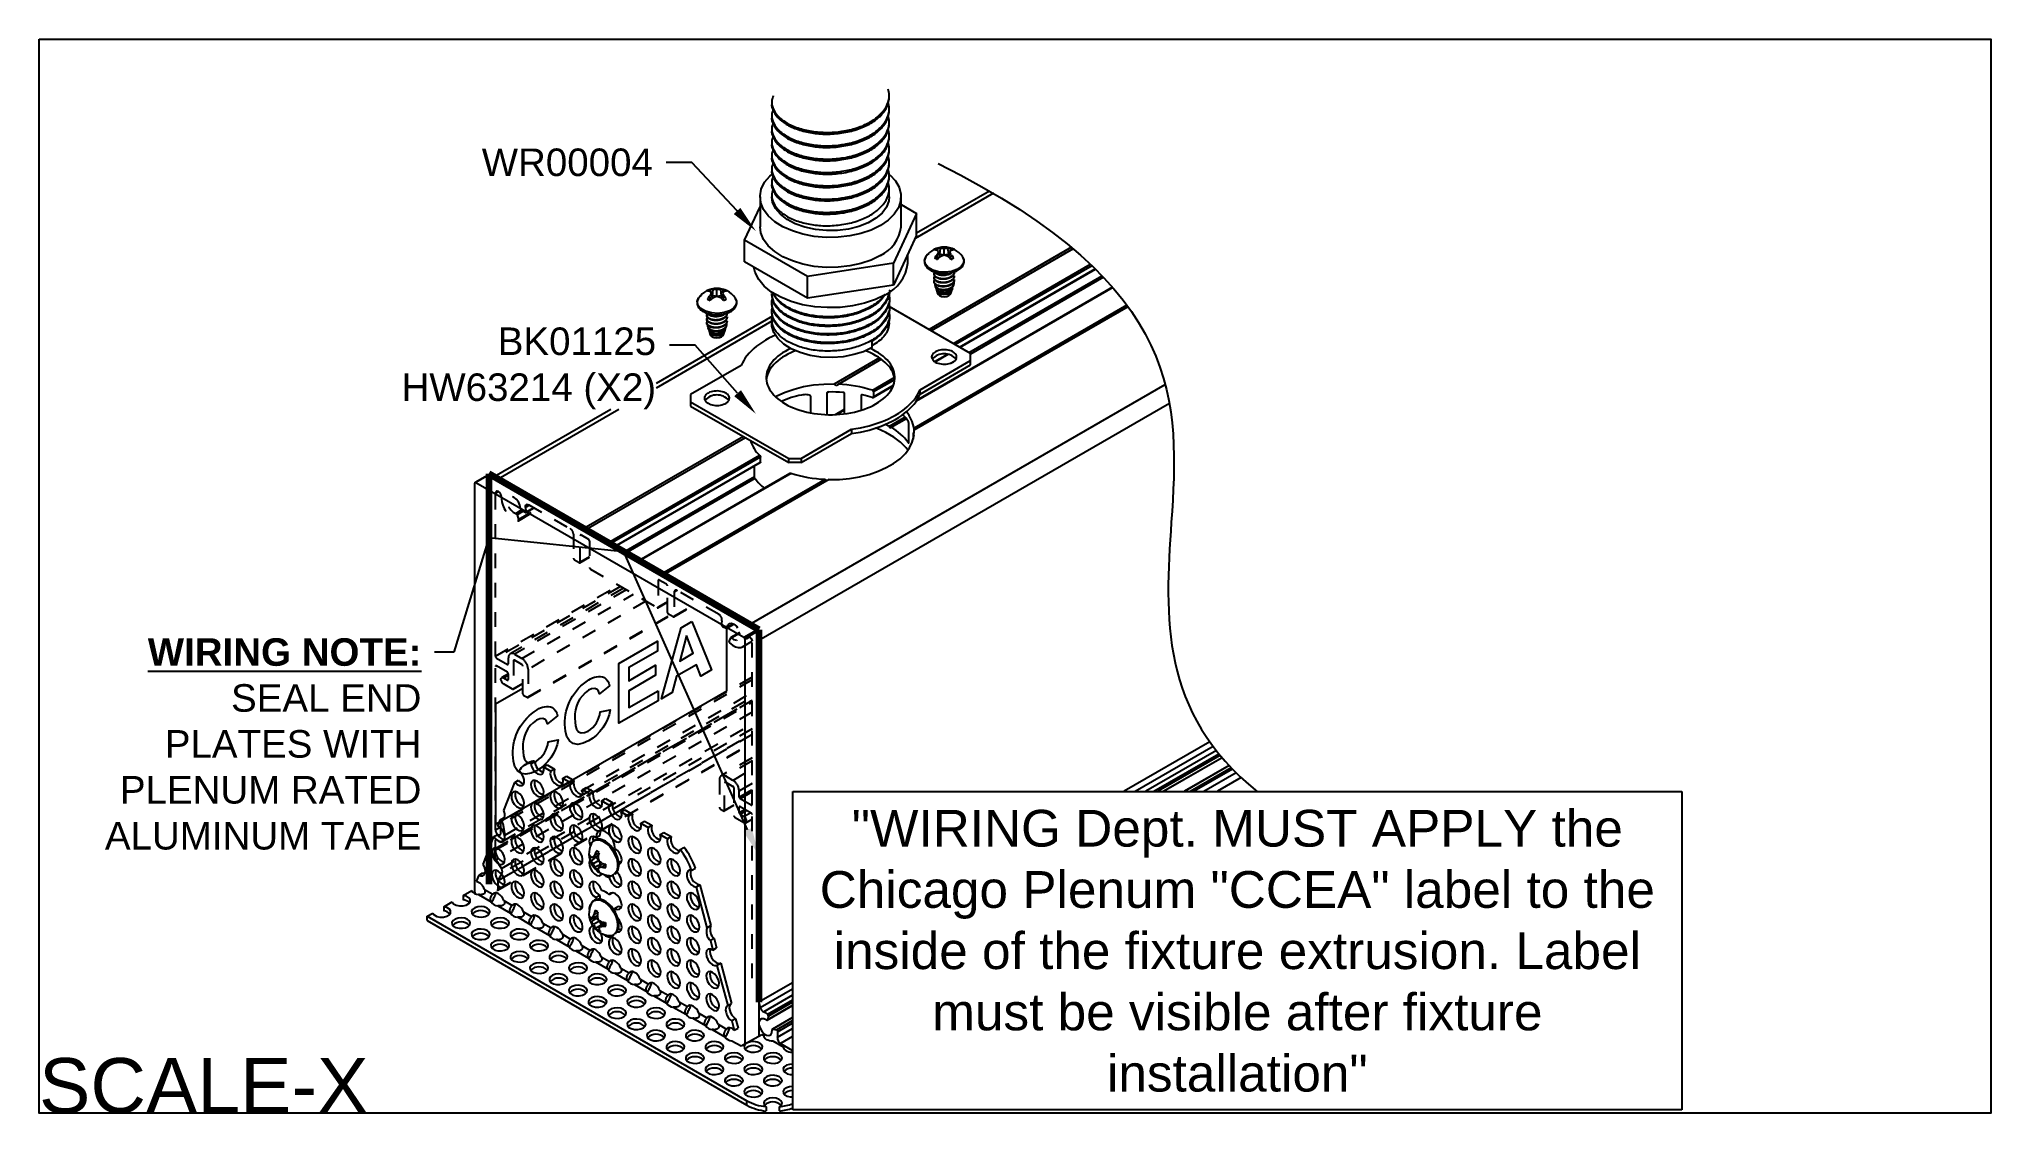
# Model space of a CAD drawing. Extents: x 0 to 13.3, y -7.3 to 0.
import ezdxf
from ezdxf import colors
from ezdxf.entities.mleader import LeaderData, LeaderLine
from ezdxf.math import Vec2, Vec3

# ---------------------------------------------------------------- set-up
doc = ezdxf.new("R2010")
doc.units = 0
doc.header["$LTSCALE"] = 0.5
doc.header["$MEASUREMENT"] = 0
doc.linetypes.add('HIDDEN2', pattern=[0.1875, 0.125, -0.0625])
for name, color, linetype in [('Brackets', 181, 'CONTINUOUS'), ('End Cap', 92, 'CONTINUOUS'), ('FAB DWG', 221, 'CONTINUOUS'), ('Hardware', 242, 'CONTINUOUS'), ('Housing', 150, 'CONTINUOUS')]:
    doc.layers.add(name, color=color, linetype=linetype)
doc.layers.add('Text-Unprinted', color=131, linetype='CONTINUOUS', plot=False)
doc.styles.add('LSAD_Standard', font='arial.ttf')

msp = doc.modelspace()

# ---------------------------------------------------------------- texts
at = {"layer": 'FAB DWG', "transparency": 16777216, "insert": (8.154, -5.246), "char_height": 0.25, "width": 5.79839, "attachment_point": 2, "style": 'LSAD_Standard', "bg_fill": 16, "box_fill_scale": 1.5, "bg_fill_color": 256, "bg_fill_transparency": 0}
msp.add_mtext('"WIRING Dept. MUST APPLY the Chicago Plenum "CCEA" label to the inside of the fixture extrusion. Label must be visible after fixture installation"', dxfattribs=at)
at = {"layer": 'Text-Unprinted', "ltscale": 0.5, "transparency": 16777216, "style": 'LSAD_Standard'}
msp.add_attdef('SCALE-X', (0, -7.31), 'XEffectiveScaleFactor', height=0.375, dxfattribs=at)

# ---------------------------------------------------------------- linework, layer by layer
at = {"layer": 'Brackets', "transparency": 16777216}
for p, q in [((3.372, -4.914), (3.346, -4.929)), ((3.238, -5.059), (3.263, -5.044)), ((3.33, -4.926), (3.305, -4.941)), ((3.432, -4.954), (3.457, -4.94)), ((3.432, -4.954), (3.482, -4.983)), ((3.457, -4.94), (3.507, -4.968)), ((3.507, -4.968), (3.482, -4.983)), ((3.564, -5.031), (3.59, -5.016)), ((3.564, -5.031), (3.614, -5.06)), ((3.59, -5.016), (3.639, -5.045)), ((3.639, -5.045), (3.614, -5.06)), ((3.163, -5.251), (3.238, -5.059)), ((3.697, -5.107), (3.722, -5.093)), ((3.697, -5.107), (3.747, -5.136)), ((3.722, -5.093), (3.772, -5.121)), ((3.772, -5.121), (3.747, -5.136)), ((3.829, -5.184), (3.855, -5.169)), ((3.855, -5.169), (3.905, -5.198)), ((3.123, -5.356), (3.14, -5.311)), ((3.14, -5.311), (3.166, -5.297)), ((3.829, -5.184), (3.879, -5.213)), ((3.905, -5.198), (3.879, -5.213)), ((3.962, -5.26), (3.987, -5.246)), ((3.962, -5.26), (4.012, -5.289)), ((3.987, -5.246), (4.037, -5.275)), ((4.037, -5.275), (4.012, -5.289)), ((3.022, -5.617), (3.095, -5.428)), ((3.095, -5.428), (3.121, -5.413)), ((3.791, -5.435), (3.816, -5.42)), ((3.791, -5.432), (3.791, -5.435)), ((3.816, -5.417), (3.816, -5.42)), ((4.094, -5.337), (4.12, -5.322)), ((4.094, -5.337), (4.144, -5.366)), ((4.12, -5.322), (4.17, -5.351)), ((4.17, -5.351), (4.144, -5.366)), ((4.227, -5.413), (4.252, -5.399)), ((4.227, -5.413), (4.277, -5.442)), ((4.252, -5.399), (4.302, -5.428)), ((4.302, -5.428), (4.277, -5.442)), ((3.918, -5.508), (3.918, -5.505)), ((4.362, -5.515), (4.388, -5.501)), ((2.977, -5.734), (2.994, -5.69)), ((2.994, -5.69), (3.02, -5.675)), ((3.878, -5.704), (3.898, -5.692)), ((4.466, -5.644), (4.441, -5.658)), ((2.886, -5.829), (2.944, -5.795)), ((2.886, -5.829), (2.886, -5.858)), ((2.99, -5.822), (3.076, -5.872)), ((3.031, -5.787), (3.087, -5.819)), ((3.102, -5.81), (3.087, -5.819)), ((3.816, -5.828), (3.791, -5.843)), ((3.791, -5.843), (3.791, -5.856)), ((3.816, -5.828), (3.816, -5.854)), ((3.904, -5.81), (3.88, -5.824)), ((4.496, -5.756), (4.471, -5.771)), ((4.471, -5.771), (4.545, -6.049)), ((4.496, -5.756), (4.571, -6.034)), ((2.641, -5.97), (2.679, -5.948)), ((2.641, -5.97), (4.817, -7.226)), ((2.641, -5.999), (2.641, -5.97)), ((2.754, -5.905), (2.811, -5.872)), ((2.754, -5.905), (2.754, -5.934)), ((3.123, -5.899), (3.209, -5.948)), ((3.163, -5.863), (3.22, -5.896)), ((3.235, -5.887), (3.22, -5.896)), ((3.255, -5.975), (3.342, -6.025)), ((3.296, -5.94), (3.352, -5.972)), ((3.367, -5.963), (3.352, -5.972)), ((3.918, -5.916), (3.943, -5.902)), ((3.918, -5.937), (3.918, -5.916)), ((2.641, -5.999), (4.817, -7.255)), ((3.388, -6.052), (3.474, -6.102)), ((3.428, -6.016), (3.485, -6.049)), ((3.5, -6.04), (3.485, -6.049)), ((3.561, -6.093), (3.617, -6.125)), ((4.545, -6.049), (4.571, -6.034)), ((3.521, -6.128), (3.607, -6.178)), ((3.633, -6.117), (3.617, -6.125)), ((3.653, -6.205), (3.739, -6.255)), ((3.694, -6.169), (3.75, -6.202)), ((3.765, -6.193), (3.75, -6.202)), ((4.594, -6.121), (4.568, -6.136)), ((4.568, -6.136), (4.585, -6.2)), ((4.585, -6.2), (4.611, -6.185)), ((4.594, -6.121), (4.611, -6.185)), ((3.786, -6.281), (3.872, -6.331)), ((3.826, -6.246), (3.882, -6.278)), ((3.898, -6.27), (3.882, -6.278)), ((3.918, -6.358), (4.004, -6.408)), ((3.959, -6.323), (4.015, -6.355)), ((4.03, -6.346), (4.015, -6.355)), ((4.639, -6.29), (4.613, -6.305)), ((4.613, -6.305), (4.686, -6.578)), ((4.639, -6.29), (4.712, -6.563)), ((4.051, -6.435), (4.137, -6.484)), ((4.091, -6.399), (4.148, -6.432)), ((4.163, -6.423), (4.148, -6.432)), ((4.224, -6.476), (4.28, -6.508)), ((4.296, -6.499), (4.28, -6.508)), ((4.184, -6.511), (4.27, -6.561)), ((4.316, -6.588), (4.402, -6.637)), ((4.356, -6.552), (4.413, -6.585)), ((4.428, -6.576), (4.413, -6.585)), ((4.489, -6.629), (4.545, -6.661)), ((4.686, -6.578), (4.712, -6.563)), ((4.449, -6.664), (4.535, -6.714)), ((4.561, -6.652), (4.545, -6.661)), ((4.581, -6.741), (4.667, -6.79)), ((4.622, -6.705), (4.678, -6.738)), ((4.691, -6.73), (4.678, -6.738)), ((4.74, -6.668), (4.714, -6.682)), ((4.714, -6.682), (4.731, -6.746)), ((4.731, -6.746), (4.757, -6.732)), ((4.74, -6.668), (4.757, -6.732)), ((4.714, -6.817), (4.777, -6.853)), ((4.777, -6.853), (4.918, -6.774)), ((4.918, -6.774), (4.931, -6.782)), ((4.994, -6.818), (5.063, -6.858)), ((5.127, -6.895), (5.128, -6.896)), ((4.817, -7.255), (4.817, -7.226)), ((4.948, -7.266), (4.948, -7.295)), ((5.039, -7.295), (5.039, -7.266))]:
    msp.add_line(p, q, dxfattribs=at)
at = {"layer": 'Brackets', "transparency": 16777216, "flags": 128}
for points in [[(3.238, -5.059), (3.253, -5.073), (3.27, -5.081), (3.285, -5.081), (3.296, -5.073), (3.301, -5.059), (3.301, -5.039), (3.294, -5.018), (3.283, -4.998), (3.268, -4.981)], [(3.346, -4.929), (3.351, -4.95), (3.362, -4.971), (3.376, -4.989), (3.393, -5.001), (3.409, -5.005), (3.422, -5.002), (3.431, -4.991), (3.434, -4.975), (3.432, -4.954)], [(3.39, -5.051), (3.374, -5.045), (3.36, -5.047), (3.351, -5.056), (3.346, -5.071), (3.348, -5.091), (3.355, -5.112), (3.367, -5.132), (3.382, -5.147), (3.398, -5.156), (3.414, -5.158), (3.426, -5.153), (3.433, -5.14), (3.434, -5.122), (3.43, -5.102), (3.42, -5.081), (3.406, -5.063), (3.39, -5.051)], [(3.482, -4.983), (3.479, -5.001), (3.482, -5.022), (3.492, -5.044), (3.506, -5.063), (3.523, -5.076), (3.54, -5.082), (3.554, -5.079), (3.563, -5.069), (3.567, -5.052), (3.564, -5.031)], [(3.258, -5.127), (3.242, -5.121), (3.228, -5.123), (3.218, -5.133), (3.214, -5.148), (3.215, -5.168), (3.222, -5.189), (3.234, -5.208), (3.25, -5.224), (3.266, -5.233), (3.281, -5.235), (3.293, -5.229), (3.3, -5.217), (3.302, -5.199), (3.297, -5.178), (3.287, -5.158), (3.274, -5.14), (3.258, -5.127)], [(3.523, -5.127), (3.507, -5.121), (3.493, -5.123), (3.483, -5.133), (3.479, -5.148), (3.48, -5.168), (3.488, -5.188), (3.5, -5.208), (3.515, -5.224), (3.531, -5.233), (3.546, -5.235), (3.558, -5.229), (3.565, -5.217), (3.567, -5.199), (3.562, -5.178), (3.553, -5.158), (3.539, -5.14), (3.523, -5.127)], [(3.614, -5.06), (3.611, -5.077), (3.615, -5.098), (3.625, -5.12), (3.639, -5.139), (3.655, -5.153), (3.672, -5.158), (3.686, -5.156), (3.696, -5.145), (3.7, -5.128), (3.697, -5.107)], [(3.747, -5.136), (3.744, -5.154), (3.747, -5.175), (3.757, -5.197), (3.771, -5.216), (3.788, -5.229), (3.805, -5.235), (3.819, -5.232), (3.829, -5.222), (3.832, -5.205), (3.829, -5.184)], [(3.14, -5.311), (3.149, -5.311), (3.156, -5.309), (3.162, -5.304), (3.167, -5.296), (3.169, -5.287), (3.169, -5.276), (3.167, -5.264), (3.163, -5.251)], [(3.258, -5.28), (3.242, -5.274), (3.228, -5.276), (3.218, -5.286), (3.214, -5.301), (3.215, -5.321), (3.222, -5.342), (3.234, -5.361), (3.25, -5.377), (3.266, -5.386), (3.281, -5.388), (3.293, -5.382), (3.3, -5.37), (3.302, -5.352), (3.297, -5.331), (3.287, -5.311), (3.274, -5.293), (3.258, -5.28)], [(3.39, -5.204), (3.374, -5.198), (3.36, -5.2), (3.351, -5.209), (3.346, -5.225), (3.348, -5.244), (3.355, -5.265), (3.367, -5.285), (3.382, -5.3), (3.398, -5.31), (3.414, -5.311), (3.426, -5.306), (3.433, -5.293), (3.434, -5.275), (3.43, -5.255), (3.42, -5.234), (3.406, -5.216), (3.39, -5.204)], [(3.523, -5.28), (3.507, -5.274), (3.493, -5.276), (3.483, -5.286), (3.479, -5.301), (3.48, -5.321), (3.488, -5.342), (3.5, -5.361), (3.515, -5.377), (3.531, -5.386), (3.546, -5.388), (3.558, -5.382), (3.565, -5.37), (3.567, -5.352), (3.562, -5.331), (3.553, -5.311), (3.539, -5.293), (3.523, -5.28)], [(3.655, -5.204), (3.639, -5.198), (3.626, -5.2), (3.616, -5.209), (3.611, -5.225), (3.613, -5.244), (3.62, -5.265), (3.632, -5.285), (3.647, -5.3), (3.664, -5.309), (3.679, -5.311), (3.691, -5.306), (3.698, -5.293), (3.699, -5.275), (3.695, -5.255), (3.685, -5.234), (3.671, -5.216), (3.655, -5.204)], [(3.788, -5.28), (3.772, -5.274), (3.758, -5.276), (3.748, -5.286), (3.744, -5.301), (3.745, -5.321), (3.753, -5.342), (3.765, -5.361), (3.78, -5.377), (3.796, -5.386), (3.811, -5.388), (3.823, -5.382), (3.831, -5.37), (3.832, -5.352), (3.828, -5.331), (3.818, -5.311), (3.804, -5.293), (3.788, -5.28)], [(3.879, -5.213), (3.876, -5.23), (3.88, -5.252), (3.89, -5.273), (3.904, -5.292), (3.921, -5.306), (3.937, -5.311), (3.951, -5.309), (3.961, -5.298), (3.965, -5.281), (3.962, -5.26)], [(4.012, -5.289), (4.009, -5.307), (4.013, -5.328), (4.022, -5.35), (4.036, -5.369), (4.053, -5.382), (4.07, -5.388), (4.084, -5.385), (4.094, -5.375), (4.097, -5.358), (4.094, -5.337)], [(3.095, -5.428), (3.11, -5.447), (3.127, -5.46), (3.144, -5.465), (3.158, -5.461), (3.167, -5.449), (3.169, -5.431), (3.165, -5.409), (3.155, -5.387), (3.14, -5.369), (3.123, -5.356)], [(3.258, -5.433), (3.242, -5.428), (3.228, -5.429), (3.218, -5.439), (3.214, -5.454), (3.215, -5.474), (3.222, -5.495), (3.234, -5.514), (3.25, -5.53), (3.266, -5.539), (3.281, -5.541), (3.293, -5.535), (3.3, -5.523), (3.302, -5.505), (3.297, -5.484), (3.287, -5.464), (3.274, -5.446), (3.258, -5.433)], [(3.39, -5.357), (3.374, -5.351), (3.36, -5.353), (3.351, -5.362), (3.346, -5.378), (3.348, -5.397), (3.355, -5.418), (3.367, -5.438), (3.382, -5.453), (3.398, -5.463), (3.414, -5.465), (3.426, -5.459), (3.433, -5.446), (3.434, -5.428), (3.43, -5.408), (3.42, -5.387), (3.406, -5.369), (3.39, -5.357)], [(3.523, -5.433), (3.507, -5.427), (3.493, -5.429), (3.483, -5.439), (3.479, -5.454), (3.48, -5.474), (3.488, -5.495), (3.5, -5.514), (3.515, -5.53), (3.531, -5.539), (3.546, -5.541), (3.558, -5.535), (3.565, -5.523), (3.567, -5.505), (3.562, -5.484), (3.553, -5.464), (3.539, -5.446), (3.523, -5.433)], [(3.655, -5.357), (3.639, -5.351), (3.626, -5.353), (3.616, -5.362), (3.611, -5.378), (3.613, -5.397), (3.62, -5.418), (3.632, -5.438), (3.647, -5.453), (3.664, -5.463), (3.679, -5.465), (3.691, -5.459), (3.698, -5.446), (3.699, -5.428), (3.695, -5.408), (3.685, -5.387), (3.671, -5.369), (3.655, -5.357)], [(3.791, -5.435), (3.773, -5.428), (3.758, -5.43), (3.747, -5.441), (3.744, -5.459), (3.747, -5.481), (3.751, -5.49)], [(3.772, -5.427), (3.769, -5.444), (3.771, -5.458)], [(3.918, -5.505), (3.915, -5.481), (3.906, -5.455), (3.892, -5.431), (3.874, -5.41), (3.854, -5.395), (3.835, -5.387), (3.817, -5.388), (3.803, -5.396), (3.794, -5.411), (3.791, -5.432)], [(3.824, -5.387), (3.819, -5.396), (3.816, -5.417)], [(3.921, -5.357), (3.905, -5.351), (3.891, -5.353), (3.881, -5.362), (3.877, -5.378), (3.878, -5.397), (3.885, -5.418), (3.897, -5.438), (3.912, -5.453), (3.929, -5.463), (3.944, -5.465), (3.956, -5.459), (3.963, -5.446), (3.965, -5.428), (3.96, -5.408), (3.95, -5.387), (3.937, -5.369), (3.921, -5.357)], [(4.053, -5.433), (4.037, -5.427), (4.023, -5.429), (4.014, -5.439), (4.009, -5.454), (4.011, -5.474), (4.018, -5.495), (4.03, -5.514), (4.045, -5.53), (4.061, -5.539), (4.076, -5.541), (4.088, -5.535), (4.096, -5.523), (4.097, -5.505), (4.093, -5.484), (4.083, -5.464), (4.069, -5.446), (4.053, -5.433)], [(4.144, -5.366), (4.142, -5.383), (4.145, -5.405), (4.155, -5.426), (4.169, -5.445), (4.186, -5.459), (4.202, -5.465), (4.217, -5.462), (4.226, -5.451), (4.23, -5.434), (4.227, -5.413)], [(4.277, -5.442), (4.274, -5.459), (4.277, -5.48), (4.286, -5.501), (4.3, -5.52), (4.316, -5.534), (4.332, -5.541), (4.347, -5.54), (4.357, -5.531), (4.362, -5.515)], [(3.125, -5.51), (3.109, -5.504), (3.095, -5.506), (3.086, -5.515), (3.081, -5.531), (3.083, -5.55), (3.09, -5.571), (3.102, -5.591), (3.117, -5.606), (3.133, -5.616), (3.148, -5.618), (3.16, -5.612), (3.168, -5.599), (3.169, -5.582), (3.165, -5.561), (3.155, -5.54), (3.141, -5.523), (3.125, -5.51)], [(3.39, -5.51), (3.374, -5.504), (3.36, -5.506), (3.351, -5.515), (3.346, -5.531), (3.348, -5.55), (3.355, -5.571), (3.367, -5.591), (3.382, -5.606), (3.398, -5.616), (3.414, -5.618), (3.426, -5.612), (3.433, -5.599), (3.434, -5.582), (3.43, -5.561), (3.42, -5.54), (3.406, -5.522), (3.39, -5.51)], [(3.655, -5.51), (3.639, -5.504), (3.626, -5.506), (3.616, -5.515), (3.611, -5.531), (3.613, -5.55), (3.62, -5.571), (3.632, -5.591), (3.647, -5.606), (3.664, -5.616), (3.679, -5.618), (3.691, -5.612), (3.698, -5.599), (3.699, -5.582), (3.695, -5.561), (3.685, -5.54), (3.671, -5.522), (3.655, -5.51)], [(3.945, -5.617), (3.951, -5.615), (3.961, -5.604), (3.965, -5.586), (3.961, -5.564), (3.951, -5.541), (3.936, -5.522), (3.918, -5.508)], [(4.186, -5.51), (4.17, -5.504), (4.156, -5.506), (4.146, -5.515), (4.142, -5.531), (4.143, -5.55), (4.15, -5.571), (4.162, -5.591), (4.178, -5.606), (4.194, -5.616), (4.209, -5.618), (4.221, -5.612), (4.228, -5.599), (4.23, -5.581), (4.225, -5.561), (4.216, -5.54), (4.202, -5.522), (4.186, -5.51)], [(2.994, -5.69), (3.007, -5.694), (3.019, -5.694), (3.028, -5.688), (3.034, -5.679), (3.037, -5.666), (3.035, -5.65), (3.031, -5.633), (3.022, -5.617)], [(3.02, -5.675), (3.033, -5.679), (3.034, -5.68)], [(3.125, -5.663), (3.109, -5.657), (3.095, -5.659), (3.086, -5.668), (3.081, -5.684), (3.083, -5.703), (3.09, -5.724), (3.102, -5.744), (3.117, -5.759), (3.133, -5.769), (3.148, -5.771), (3.16, -5.765), (3.168, -5.752), (3.169, -5.735), (3.165, -5.714), (3.155, -5.693), (3.141, -5.676), (3.125, -5.663)], [(3.258, -5.586), (3.242, -5.581), (3.228, -5.583), (3.218, -5.592), (3.214, -5.607), (3.215, -5.627), (3.222, -5.648), (3.234, -5.667), (3.25, -5.683), (3.266, -5.692), (3.281, -5.694), (3.293, -5.689), (3.3, -5.676), (3.302, -5.658), (3.297, -5.638), (3.287, -5.617), (3.274, -5.599), (3.258, -5.586)], [(3.39, -5.663), (3.374, -5.657), (3.36, -5.659), (3.351, -5.668), (3.346, -5.684), (3.348, -5.703), (3.355, -5.724), (3.367, -5.744), (3.382, -5.759), (3.398, -5.769), (3.414, -5.771), (3.426, -5.765), (3.433, -5.752), (3.434, -5.735), (3.43, -5.714), (3.42, -5.693), (3.406, -5.676), (3.39, -5.663)], [(3.523, -5.586), (3.507, -5.581), (3.493, -5.582), (3.483, -5.592), (3.479, -5.607), (3.48, -5.627), (3.488, -5.648), (3.5, -5.667), (3.515, -5.683), (3.531, -5.692), (3.546, -5.694), (3.558, -5.689), (3.565, -5.676), (3.567, -5.658), (3.562, -5.637), (3.553, -5.617), (3.539, -5.599), (3.523, -5.586)], [(3.655, -5.663), (3.639, -5.657), (3.626, -5.659), (3.616, -5.668), (3.611, -5.684), (3.613, -5.703), (3.62, -5.724), (3.632, -5.744), (3.647, -5.759), (3.664, -5.769), (3.679, -5.771), (3.691, -5.765), (3.698, -5.752), (3.699, -5.735), (3.695, -5.714), (3.685, -5.693), (3.671, -5.676), (3.655, -5.663)], [(3.749, -5.591), (3.744, -5.605), (3.745, -5.625), (3.752, -5.646), (3.764, -5.666), (3.779, -5.682), (3.795, -5.692), (3.811, -5.694), (3.823, -5.689), (3.829, -5.68)], [(3.878, -5.704), (3.886, -5.725), (3.898, -5.745), (3.913, -5.76), (3.93, -5.769), (3.945, -5.771), (3.957, -5.764), (3.964, -5.751), (3.964, -5.732), (3.959, -5.711), (3.949, -5.691), (3.934, -5.673), (3.93, -5.67)], [(3.943, -5.596), (3.961, -5.603), (3.962, -5.603)], [(4.053, -5.586), (4.037, -5.581), (4.023, -5.582), (4.014, -5.592), (4.009, -5.607), (4.011, -5.627), (4.018, -5.648), (4.03, -5.667), (4.045, -5.683), (4.061, -5.692), (4.076, -5.694), (4.088, -5.688), (4.096, -5.676), (4.097, -5.658), (4.093, -5.637), (4.083, -5.617), (4.069, -5.599), (4.053, -5.586)], [(4.186, -5.663), (4.17, -5.657), (4.156, -5.659), (4.146, -5.668), (4.142, -5.684), (4.143, -5.703), (4.15, -5.724), (4.162, -5.744), (4.178, -5.759), (4.194, -5.769), (4.209, -5.771), (4.221, -5.765), (4.228, -5.752), (4.23, -5.735), (4.225, -5.714), (4.216, -5.693), (4.202, -5.676), (4.186, -5.663)], [(4.318, -5.586), (4.302, -5.581), (4.289, -5.582), (4.279, -5.592), (4.274, -5.607), (4.276, -5.627), (4.283, -5.648), (4.295, -5.667), (4.31, -5.683), (4.326, -5.692), (4.342, -5.694), (4.354, -5.688), (4.361, -5.676), (4.362, -5.658), (4.358, -5.637), (4.348, -5.617), (4.334, -5.599), (4.318, -5.586)], [(4.441, -5.658), (4.426, -5.657), (4.414, -5.664), (4.408, -5.678), (4.407, -5.697), (4.413, -5.718), (4.424, -5.739), (4.439, -5.756), (4.455, -5.767), (4.471, -5.771)], [(2.811, -5.872), (2.821, -5.885), (2.838, -5.894), (2.861, -5.899), (2.885, -5.899), (2.907, -5.894), (2.924, -5.884), (2.933, -5.871), (2.934, -5.857), (2.925, -5.844), (2.908, -5.834), (2.886, -5.829)], [(3.163, -5.863), (3.156, -5.849), (3.147, -5.835), (3.136, -5.824), (3.125, -5.816), (3.114, -5.811), (3.103, -5.81), (3.094, -5.813), (3.087, -5.819)], [(3.258, -5.739), (3.242, -5.734), (3.228, -5.736), (3.218, -5.745), (3.214, -5.76), (3.215, -5.78), (3.222, -5.801), (3.234, -5.82), (3.25, -5.836), (3.266, -5.845), (3.281, -5.847), (3.293, -5.842), (3.3, -5.829), (3.302, -5.811), (3.297, -5.791), (3.287, -5.77), (3.274, -5.752), (3.258, -5.739)], [(3.39, -5.816), (3.374, -5.81), (3.36, -5.812), (3.351, -5.821), (3.346, -5.837), (3.348, -5.856), (3.355, -5.877), (3.367, -5.897), (3.382, -5.913), (3.398, -5.922), (3.414, -5.924), (3.426, -5.918), (3.433, -5.906), (3.434, -5.888), (3.43, -5.867), (3.42, -5.847), (3.406, -5.829), (3.39, -5.816)], [(3.523, -5.739), (3.507, -5.734), (3.493, -5.736), (3.483, -5.745), (3.479, -5.76), (3.48, -5.78), (3.488, -5.801), (3.5, -5.82), (3.515, -5.836), (3.531, -5.845), (3.546, -5.847), (3.558, -5.842), (3.565, -5.829), (3.567, -5.811), (3.562, -5.791), (3.553, -5.77), (3.539, -5.752), (3.523, -5.739)], [(3.655, -5.816), (3.639, -5.81), (3.626, -5.812), (3.616, -5.821), (3.611, -5.837), (3.613, -5.856), (3.62, -5.877), (3.632, -5.897), (3.647, -5.913), (3.664, -5.922), (3.679, -5.924), (3.691, -5.918), (3.698, -5.906), (3.699, -5.888), (3.695, -5.867), (3.685, -5.847), (3.671, -5.829), (3.655, -5.816)], [(3.829, -5.795), (3.819, -5.772), (3.805, -5.753), (3.788, -5.739), (3.77, -5.733), (3.756, -5.737), (3.747, -5.748), (3.744, -5.767), (3.748, -5.789), (3.758, -5.811), (3.773, -5.83), (3.791, -5.843)], [(3.918, -5.916), (3.935, -5.924), (3.95, -5.922), (3.961, -5.912), (3.965, -5.894), (3.962, -5.873), (3.953, -5.85), (3.938, -5.83), (3.921, -5.816), (3.904, -5.81), (3.889, -5.813), (3.88, -5.824)], [(4.053, -5.739), (4.037, -5.734), (4.023, -5.736), (4.014, -5.745), (4.009, -5.76), (4.011, -5.78), (4.018, -5.801), (4.03, -5.82), (4.045, -5.836), (4.061, -5.845), (4.076, -5.847), (4.088, -5.842), (4.096, -5.829), (4.097, -5.811), (4.093, -5.791), (4.083, -5.77), (4.069, -5.752), (4.053, -5.739)], [(4.186, -5.816), (4.17, -5.81), (4.156, -5.812), (4.146, -5.821), (4.142, -5.837), (4.143, -5.856), (4.15, -5.877), (4.162, -5.897), (4.178, -5.912), (4.194, -5.922), (4.209, -5.924), (4.221, -5.918), (4.228, -5.905), (4.23, -5.888), (4.225, -5.867), (4.216, -5.846), (4.202, -5.829), (4.186, -5.816)], [(4.318, -5.739), (4.302, -5.734), (4.289, -5.736), (4.279, -5.745), (4.274, -5.76), (4.276, -5.78), (4.283, -5.801), (4.295, -5.82), (4.31, -5.836), (4.326, -5.845), (4.342, -5.847), (4.354, -5.842), (4.361, -5.829), (4.362, -5.811), (4.358, -5.791), (4.348, -5.77), (4.334, -5.752), (4.318, -5.739)], [(4.451, -5.816), (4.435, -5.81), (4.421, -5.812), (4.411, -5.821), (4.407, -5.837), (4.408, -5.856), (4.416, -5.877), (4.428, -5.897), (4.443, -5.912), (4.459, -5.922), (4.474, -5.924), (4.486, -5.918), (4.493, -5.905), (4.495, -5.888), (4.49, -5.867), (4.481, -5.846), (4.467, -5.829), (4.451, -5.816)], [(2.679, -5.948), (2.689, -5.961), (2.706, -5.971), (2.728, -5.976), (2.752, -5.976), (2.774, -5.97), (2.791, -5.96), (2.801, -5.948), (2.801, -5.934), (2.792, -5.921), (2.776, -5.911), (2.754, -5.905)], [(3.049, -5.915), (3.03, -5.907), (3.008, -5.904), (2.985, -5.906), (2.965, -5.912), (2.95, -5.923), (2.943, -5.935), (2.944, -5.948), (2.953, -5.961), (2.969, -5.97), (2.99, -5.975), (3.013, -5.976), (3.035, -5.972), (3.053, -5.963), (3.064, -5.952), (3.067, -5.939), (3.062, -5.926), (3.049, -5.915)], [(3.296, -5.94), (3.289, -5.925), (3.28, -5.912), (3.269, -5.901), (3.258, -5.893), (3.246, -5.888), (3.236, -5.887), (3.227, -5.889), (3.22, -5.896)], [(3.428, -6.016), (3.421, -6.002), (3.412, -5.989), (3.402, -5.977), (3.39, -5.969), (3.379, -5.964), (3.368, -5.963), (3.359, -5.966), (3.352, -5.972)], [(3.523, -5.893), (3.507, -5.887), (3.493, -5.889), (3.483, -5.898), (3.479, -5.913), (3.48, -5.933), (3.488, -5.954), (3.5, -5.974), (3.515, -5.989), (3.531, -5.998), (3.546, -6), (3.558, -5.995), (3.565, -5.982), (3.567, -5.964), (3.562, -5.944), (3.553, -5.923), (3.539, -5.905), (3.523, -5.893)], [(3.655, -5.969), (3.639, -5.963), (3.626, -5.965), (3.616, -5.975), (3.611, -5.99), (3.613, -6.01), (3.62, -6.031), (3.632, -6.05), (3.647, -6.066), (3.664, -6.075), (3.679, -6.077), (3.691, -6.071), (3.698, -6.059), (3.699, -6.041), (3.695, -6.02), (3.685, -6), (3.671, -5.982), (3.655, -5.969)], [(3.943, -5.902), (3.961, -5.909), (3.962, -5.909)], [(4.053, -5.893), (4.037, -5.887), (4.023, -5.889), (4.014, -5.898), (4.009, -5.913), (4.011, -5.933), (4.018, -5.954), (4.03, -5.974), (4.045, -5.989), (4.061, -5.998), (4.076, -6), (4.088, -5.995), (4.096, -5.982), (4.097, -5.964), (4.093, -5.944), (4.083, -5.923), (4.069, -5.905), (4.053, -5.893)], [(4.186, -5.969), (4.17, -5.963), (4.156, -5.965), (4.146, -5.974), (4.142, -5.99), (4.143, -6.01), (4.15, -6.03), (4.162, -6.05), (4.178, -6.066), (4.194, -6.075), (4.209, -6.077), (4.221, -6.071), (4.228, -6.059), (4.23, -6.041), (4.225, -6.02), (4.216, -6), (4.202, -5.982), (4.186, -5.969)], [(4.318, -5.892), (4.302, -5.887), (4.289, -5.889), (4.279, -5.898), (4.274, -5.913), (4.276, -5.933), (4.283, -5.954), (4.295, -5.973), (4.31, -5.989), (4.326, -5.998), (4.342, -6), (4.354, -5.995), (4.361, -5.982), (4.362, -5.964), (4.358, -5.944), (4.348, -5.923), (4.334, -5.905), (4.318, -5.892)], [(4.451, -5.969), (4.435, -5.963), (4.421, -5.965), (4.411, -5.974), (4.407, -5.99), (4.408, -6.009), (4.416, -6.03), (4.428, -6.05), (4.443, -6.066), (4.459, -6.075), (4.474, -6.077), (4.486, -6.071), (4.493, -6.059), (4.495, -6.041), (4.49, -6.02), (4.481, -6), (4.467, -5.982), (4.451, -5.969)], [(2.916, -5.991), (2.897, -5.984), (2.875, -5.981), (2.852, -5.983), (2.832, -5.989), (2.817, -5.999), (2.81, -6.012), (2.811, -6.025), (2.82, -6.037), (2.837, -6.047), (2.858, -6.052), (2.881, -6.052), (2.902, -6.048), (2.92, -6.04), (2.931, -6.028), (2.934, -6.015), (2.929, -6.002), (2.916, -5.991)], [(3.049, -6.068), (3.03, -6.06), (3.008, -6.057), (2.985, -6.059), (2.965, -6.066), (2.95, -6.076), (2.943, -6.088), (2.944, -6.102), (2.953, -6.114), (2.969, -6.123), (2.99, -6.128), (3.013, -6.129), (3.035, -6.125), (3.053, -6.116), (3.064, -6.105), (3.067, -6.092), (3.062, -6.079), (3.049, -6.068)], [(3.181, -5.991), (3.162, -5.984), (3.14, -5.981), (3.117, -5.983), (3.097, -5.989), (3.083, -5.999), (3.075, -6.012), (3.076, -6.025), (3.086, -6.037), (3.102, -6.047), (3.123, -6.052), (3.146, -6.052), (3.168, -6.048), (3.185, -6.04), (3.196, -6.028), (3.2, -6.015), (3.194, -6.002), (3.181, -5.991)], [(3.314, -6.068), (3.295, -6.06), (3.273, -6.057), (3.25, -6.059), (3.23, -6.066), (3.215, -6.076), (3.208, -6.088), (3.209, -6.102), (3.218, -6.114), (3.234, -6.123), (3.255, -6.128), (3.278, -6.129), (3.3, -6.125), (3.318, -6.116), (3.329, -6.105), (3.332, -6.092), (3.327, -6.079), (3.314, -6.068)], [(3.561, -6.093), (3.554, -6.078), (3.545, -6.065), (3.534, -6.054), (3.523, -6.046), (3.511, -6.041), (3.501, -6.04), (3.492, -6.042), (3.485, -6.049)], [(3.77, -6.04), (3.758, -6.042), (3.748, -6.051), (3.744, -6.067), (3.745, -6.086), (3.753, -6.107), (3.765, -6.127), (3.78, -6.142), (3.796, -6.152), (3.811, -6.153), (3.823, -6.148), (3.831, -6.135), (3.832, -6.117), (3.828, -6.097), (3.823, -6.085)], [(3.839, -6.092), (3.854, -6.104), (3.874, -6.111), (3.891, -6.111), (3.905, -6.104), (3.912, -6.094)], [(3.933, -6.076), (3.936, -6.077), (3.951, -6.075), (3.961, -6.064), (3.965, -6.046), (3.961, -6.023), (3.951, -6), (3.938, -5.983)], [(3.943, -6.055), (3.961, -6.062), (3.962, -6.062)], [(4.053, -6.046), (4.037, -6.04), (4.023, -6.042), (4.014, -6.051), (4.009, -6.067), (4.011, -6.086), (4.018, -6.107), (4.03, -6.127), (4.045, -6.142), (4.061, -6.151), (4.076, -6.153), (4.088, -6.148), (4.096, -6.135), (4.097, -6.117), (4.093, -6.097), (4.083, -6.076), (4.069, -6.058), (4.053, -6.046)], [(4.318, -6.046), (4.302, -6.04), (4.289, -6.042), (4.279, -6.051), (4.274, -6.067), (4.276, -6.086), (4.283, -6.107), (4.295, -6.127), (4.31, -6.142), (4.326, -6.151), (4.342, -6.153), (4.354, -6.148), (4.361, -6.135), (4.362, -6.117), (4.358, -6.097), (4.348, -6.076), (4.334, -6.058), (4.318, -6.046)], [(3.181, -6.144), (3.162, -6.137), (3.14, -6.134), (3.117, -6.136), (3.097, -6.142), (3.083, -6.152), (3.075, -6.165), (3.076, -6.178), (3.086, -6.19), (3.102, -6.2), (3.123, -6.205), (3.146, -6.206), (3.168, -6.201), (3.185, -6.193), (3.196, -6.181), (3.2, -6.168), (3.194, -6.155), (3.181, -6.144)], [(3.314, -6.221), (3.295, -6.213), (3.273, -6.21), (3.25, -6.212), (3.23, -6.219), (3.215, -6.229), (3.208, -6.241), (3.209, -6.255), (3.218, -6.267), (3.234, -6.276), (3.255, -6.281), (3.278, -6.282), (3.3, -6.278), (3.318, -6.269), (3.329, -6.258), (3.332, -6.245), (3.327, -6.232), (3.314, -6.221)], [(3.447, -6.144), (3.428, -6.137), (3.405, -6.134), (3.383, -6.136), (3.362, -6.142), (3.348, -6.152), (3.34, -6.165), (3.342, -6.178), (3.351, -6.19), (3.367, -6.2), (3.388, -6.205), (3.411, -6.206), (3.433, -6.201), (3.45, -6.193), (3.462, -6.181), (3.465, -6.168), (3.46, -6.155), (3.447, -6.144)], [(3.579, -6.221), (3.56, -6.213), (3.538, -6.21), (3.515, -6.212), (3.495, -6.219), (3.48, -6.229), (3.473, -6.241), (3.474, -6.255), (3.483, -6.267), (3.5, -6.276), (3.521, -6.281), (3.544, -6.282), (3.565, -6.278), (3.583, -6.269), (3.594, -6.258), (3.597, -6.245), (3.592, -6.232), (3.579, -6.221)], [(3.694, -6.169), (3.687, -6.155), (3.677, -6.142), (3.667, -6.13), (3.655, -6.122), (3.644, -6.117), (3.633, -6.116), (3.624, -6.119), (3.617, -6.125)], [(3.826, -6.246), (3.819, -6.231), (3.81, -6.218), (3.799, -6.207), (3.788, -6.199), (3.777, -6.194), (3.766, -6.193), (3.757, -6.196), (3.75, -6.202)], [(3.921, -6.122), (3.905, -6.116), (3.891, -6.118), (3.881, -6.128), (3.877, -6.143), (3.878, -6.163), (3.885, -6.184), (3.897, -6.203), (3.912, -6.219), (3.929, -6.228), (3.944, -6.23), (3.956, -6.224), (3.963, -6.212), (3.965, -6.194), (3.96, -6.173), (3.95, -6.153), (3.937, -6.135), (3.921, -6.122)], [(4.053, -6.199), (4.037, -6.193), (4.023, -6.195), (4.014, -6.204), (4.009, -6.22), (4.011, -6.239), (4.018, -6.26), (4.03, -6.28), (4.045, -6.295), (4.061, -6.305), (4.076, -6.307), (4.088, -6.301), (4.096, -6.288), (4.097, -6.27), (4.093, -6.25), (4.083, -6.229), (4.069, -6.211), (4.053, -6.199)], [(4.186, -6.122), (4.17, -6.116), (4.156, -6.118), (4.146, -6.128), (4.142, -6.143), (4.143, -6.163), (4.15, -6.184), (4.162, -6.203), (4.178, -6.219), (4.194, -6.228), (4.209, -6.23), (4.221, -6.224), (4.228, -6.212), (4.23, -6.194), (4.225, -6.173), (4.216, -6.153), (4.202, -6.135), (4.186, -6.122)], [(4.318, -6.199), (4.302, -6.193), (4.289, -6.195), (4.279, -6.204), (4.274, -6.22), (4.276, -6.239), (4.283, -6.26), (4.295, -6.28), (4.31, -6.295), (4.326, -6.305), (4.342, -6.307), (4.354, -6.301), (4.361, -6.288), (4.362, -6.27), (4.358, -6.25), (4.348, -6.229), (4.334, -6.211), (4.318, -6.199)], [(4.451, -6.122), (4.435, -6.116), (4.421, -6.118), (4.411, -6.128), (4.407, -6.143), (4.408, -6.163), (4.416, -6.184), (4.428, -6.203), (4.443, -6.219), (4.459, -6.228), (4.474, -6.23), (4.486, -6.224), (4.493, -6.212), (4.495, -6.194), (4.49, -6.173), (4.481, -6.153), (4.467, -6.135), (4.451, -6.122)], [(4.585, -6.2), (4.568, -6.193), (4.554, -6.195), (4.543, -6.205), (4.539, -6.222), (4.542, -6.243), (4.551, -6.265), (4.565, -6.285), (4.582, -6.3), (4.599, -6.306), (4.613, -6.305)], [(4.568, -6.193), (4.565, -6.207), (4.567, -6.229), (4.576, -6.251), (4.59, -6.271), (4.607, -6.285), (4.624, -6.292), (4.639, -6.29)], [(3.447, -6.297), (3.428, -6.29), (3.405, -6.287), (3.383, -6.289), (3.362, -6.295), (3.348, -6.305), (3.34, -6.318), (3.342, -6.331), (3.351, -6.343), (3.367, -6.353), (3.388, -6.358), (3.411, -6.359), (3.433, -6.354), (3.45, -6.346), (3.462, -6.334), (3.465, -6.321), (3.46, -6.308), (3.447, -6.297)], [(3.579, -6.374), (3.56, -6.366), (3.538, -6.363), (3.515, -6.365), (3.495, -6.372), (3.48, -6.382), (3.473, -6.394), (3.474, -6.408), (3.483, -6.42), (3.5, -6.429), (3.521, -6.435), (3.544, -6.435), (3.565, -6.431), (3.583, -6.422), (3.594, -6.411), (3.597, -6.398), (3.592, -6.385), (3.579, -6.374)], [(3.712, -6.297), (3.693, -6.29), (3.67, -6.287), (3.648, -6.289), (3.628, -6.295), (3.613, -6.305), (3.606, -6.318), (3.607, -6.331), (3.616, -6.343), (3.632, -6.353), (3.653, -6.358), (3.676, -6.359), (3.698, -6.354), (3.716, -6.346), (3.727, -6.334), (3.73, -6.321), (3.725, -6.308), (3.712, -6.297)], [(3.844, -6.374), (3.825, -6.366), (3.803, -6.363), (3.78, -6.365), (3.76, -6.372), (3.746, -6.382), (3.738, -6.394), (3.739, -6.408), (3.749, -6.42), (3.765, -6.429), (3.786, -6.435), (3.809, -6.435), (3.831, -6.431), (3.848, -6.422), (3.859, -6.411), (3.863, -6.398), (3.857, -6.385), (3.844, -6.374)], [(3.959, -6.323), (3.952, -6.308), (3.943, -6.295), (3.932, -6.284), (3.921, -6.275), (3.909, -6.27), (3.899, -6.269), (3.889, -6.272), (3.882, -6.278)], [(4.091, -6.399), (4.084, -6.385), (4.075, -6.371), (4.065, -6.36), (4.053, -6.352), (4.042, -6.347), (4.031, -6.346), (4.022, -6.349), (4.015, -6.355)], [(4.186, -6.275), (4.17, -6.269), (4.156, -6.271), (4.146, -6.281), (4.142, -6.296), (4.143, -6.316), (4.15, -6.337), (4.162, -6.356), (4.178, -6.372), (4.194, -6.381), (4.209, -6.383), (4.221, -6.377), (4.228, -6.365), (4.23, -6.347), (4.225, -6.326), (4.216, -6.306), (4.202, -6.288), (4.186, -6.275)], [(4.318, -6.352), (4.302, -6.346), (4.289, -6.348), (4.279, -6.357), (4.274, -6.373), (4.276, -6.392), (4.283, -6.413), (4.295, -6.433), (4.31, -6.448), (4.326, -6.458), (4.342, -6.46), (4.354, -6.454), (4.361, -6.441), (4.362, -6.424), (4.358, -6.403), (4.348, -6.382), (4.334, -6.364), (4.318, -6.352)], [(4.451, -6.275), (4.435, -6.269), (4.421, -6.271), (4.411, -6.281), (4.407, -6.296), (4.408, -6.316), (4.416, -6.337), (4.428, -6.356), (4.443, -6.372), (4.459, -6.381), (4.474, -6.383), (4.486, -6.377), (4.493, -6.365), (4.495, -6.347), (4.49, -6.326), (4.481, -6.306), (4.467, -6.288), (4.451, -6.275)], [(4.583, -6.352), (4.568, -6.346), (4.554, -6.348), (4.544, -6.357), (4.539, -6.373), (4.541, -6.392), (4.548, -6.413), (4.56, -6.433), (4.575, -6.448), (4.592, -6.458), (4.607, -6.46), (4.619, -6.454), (4.626, -6.441), (4.628, -6.423), (4.623, -6.403), (4.613, -6.382), (4.599, -6.364), (4.583, -6.352)], [(3.712, -6.45), (3.693, -6.443), (3.67, -6.44), (3.648, -6.442), (3.628, -6.448), (3.613, -6.458), (3.606, -6.471), (3.607, -6.484), (3.616, -6.496), (3.632, -6.506), (3.653, -6.511), (3.676, -6.512), (3.698, -6.508), (3.716, -6.499), (3.727, -6.487), (3.73, -6.474), (3.725, -6.461), (3.712, -6.45)], [(3.977, -6.45), (3.958, -6.443), (3.936, -6.44), (3.913, -6.442), (3.893, -6.448), (3.878, -6.458), (3.871, -6.471), (3.872, -6.484), (3.881, -6.496), (3.897, -6.506), (3.918, -6.511), (3.941, -6.512), (3.963, -6.508), (3.981, -6.499), (3.992, -6.487), (3.995, -6.474), (3.99, -6.461), (3.977, -6.45)], [(4.224, -6.476), (4.217, -6.461), (4.208, -6.448), (4.197, -6.437), (4.186, -6.428), (4.174, -6.424), (4.164, -6.422), (4.155, -6.425), (4.148, -6.432)], [(4.356, -6.552), (4.349, -6.538), (4.34, -6.524), (4.33, -6.513), (4.318, -6.505), (4.307, -6.5), (4.296, -6.499), (4.287, -6.502), (4.28, -6.508)], [(4.451, -6.428), (4.435, -6.423), (4.421, -6.424), (4.411, -6.434), (4.407, -6.449), (4.408, -6.469), (4.416, -6.49), (4.428, -6.509), (4.443, -6.525), (4.459, -6.534), (4.474, -6.536), (4.486, -6.53), (4.493, -6.518), (4.495, -6.5), (4.49, -6.479), (4.481, -6.459), (4.467, -6.441), (4.451, -6.428)], [(4.583, -6.505), (4.568, -6.499), (4.554, -6.501), (4.544, -6.51), (4.539, -6.526), (4.541, -6.545), (4.548, -6.566), (4.56, -6.586), (4.575, -6.601), (4.592, -6.611), (4.607, -6.613), (4.619, -6.607), (4.626, -6.594), (4.628, -6.577), (4.623, -6.556), (4.613, -6.535), (4.599, -6.518), (4.583, -6.505)], [(3.844, -6.527), (3.825, -6.52), (3.803, -6.516), (3.78, -6.518), (3.76, -6.525), (3.746, -6.535), (3.738, -6.548), (3.739, -6.561), (3.749, -6.573), (3.765, -6.582), (3.786, -6.588), (3.809, -6.588), (3.831, -6.584), (3.848, -6.576), (3.859, -6.564), (3.863, -6.551), (3.857, -6.538), (3.844, -6.527)], [(3.977, -6.604), (3.958, -6.596), (3.936, -6.593), (3.913, -6.595), (3.893, -6.601), (3.878, -6.612), (3.871, -6.624), (3.872, -6.637), (3.881, -6.649), (3.897, -6.659), (3.918, -6.664), (3.941, -6.665), (3.963, -6.661), (3.981, -6.652), (3.992, -6.641), (3.995, -6.627), (3.99, -6.614), (3.977, -6.604)], [(4.109, -6.527), (4.091, -6.52), (4.068, -6.516), (4.045, -6.518), (4.025, -6.525), (4.011, -6.535), (4.003, -6.548), (4.004, -6.561), (4.014, -6.573), (4.03, -6.582), (4.051, -6.588), (4.074, -6.588), (4.096, -6.584), (4.113, -6.576), (4.125, -6.564), (4.128, -6.551), (4.122, -6.538), (4.109, -6.527)], [(4.242, -6.604), (4.223, -6.596), (4.201, -6.593), (4.178, -6.595), (4.158, -6.601), (4.143, -6.612), (4.136, -6.624), (4.137, -6.637), (4.146, -6.649), (4.163, -6.659), (4.184, -6.664), (4.207, -6.665), (4.228, -6.661), (4.246, -6.652), (4.257, -6.641), (4.26, -6.627), (4.255, -6.614), (4.242, -6.604)], [(4.489, -6.629), (4.482, -6.614), (4.473, -6.601), (4.462, -6.59), (4.451, -6.581), (4.44, -6.577), (4.429, -6.576), (4.42, -6.578), (4.413, -6.585)], [(4.686, -6.578), (4.678, -6.585), (4.673, -6.596), (4.672, -6.61), (4.675, -6.626), (4.681, -6.643), (4.69, -6.658), (4.701, -6.672), (4.714, -6.682)], [(4.709, -6.564), (4.703, -6.57), (4.699, -6.581), (4.697, -6.595), (4.7, -6.611), (4.706, -6.628), (4.715, -6.644), (4.727, -6.657), (4.74, -6.668)], [(4.109, -6.68), (4.091, -6.673), (4.068, -6.67), (4.045, -6.671), (4.025, -6.678), (4.011, -6.688), (4.003, -6.701), (4.004, -6.714), (4.014, -6.726), (4.03, -6.735), (4.051, -6.741), (4.074, -6.741), (4.096, -6.737), (4.113, -6.729), (4.125, -6.717), (4.128, -6.704), (4.122, -6.691), (4.109, -6.68)], [(4.242, -6.757), (4.223, -6.749), (4.201, -6.746), (4.178, -6.748), (4.158, -6.754), (4.143, -6.765), (4.136, -6.777), (4.137, -6.79), (4.146, -6.803), (4.163, -6.812), (4.184, -6.817), (4.207, -6.818), (4.228, -6.814), (4.246, -6.805), (4.257, -6.794), (4.26, -6.78), (4.255, -6.768), (4.242, -6.757)], [(4.375, -6.68), (4.356, -6.673), (4.333, -6.67), (4.311, -6.671), (4.291, -6.678), (4.276, -6.688), (4.269, -6.701), (4.27, -6.714), (4.279, -6.726), (4.295, -6.735), (4.316, -6.741), (4.339, -6.741), (4.361, -6.737), (4.379, -6.729), (4.39, -6.717), (4.393, -6.704), (4.388, -6.691), (4.375, -6.68)], [(4.507, -6.757), (4.488, -6.749), (4.466, -6.746), (4.443, -6.748), (4.423, -6.754), (4.408, -6.765), (4.401, -6.777), (4.402, -6.79), (4.411, -6.803), (4.428, -6.812), (4.449, -6.817), (4.472, -6.818), (4.493, -6.814), (4.511, -6.805), (4.522, -6.794), (4.525, -6.78), (4.52, -6.768), (4.507, -6.757)], [(4.622, -6.705), (4.615, -6.691), (4.605, -6.677), (4.595, -6.666), (4.583, -6.658), (4.572, -6.653), (4.562, -6.652), (4.552, -6.655), (4.545, -6.661)], [(4.731, -6.746), (4.724, -6.74), (4.716, -6.735), (4.709, -6.731), (4.701, -6.729), (4.694, -6.729), (4.688, -6.73), (4.682, -6.733), (4.678, -6.738)], [(4.375, -6.833), (4.356, -6.826), (4.333, -6.823), (4.311, -6.824), (4.291, -6.831), (4.276, -6.841), (4.269, -6.854), (4.27, -6.867), (4.279, -6.879), (4.295, -6.888), (4.316, -6.894), (4.339, -6.894), (4.361, -6.89), (4.379, -6.882), (4.39, -6.87), (4.393, -6.857), (4.388, -6.844), (4.375, -6.833)], [(4.507, -6.91), (4.488, -6.902), (4.466, -6.899), (4.443, -6.901), (4.423, -6.907), (4.408, -6.918), (4.401, -6.93), (4.402, -6.943), (4.411, -6.956), (4.428, -6.965), (4.449, -6.97), (4.472, -6.971), (4.493, -6.967), (4.511, -6.958), (4.522, -6.947), (4.525, -6.934), (4.52, -6.921), (4.507, -6.91)], [(4.64, -6.833), (4.621, -6.826), (4.599, -6.823), (4.576, -6.824), (4.556, -6.831), (4.541, -6.841), (4.534, -6.854), (4.535, -6.867), (4.544, -6.879), (4.56, -6.888), (4.581, -6.894), (4.604, -6.894), (4.626, -6.89), (4.644, -6.882), (4.655, -6.87), (4.658, -6.857), (4.653, -6.844), (4.64, -6.833)], [(4.772, -6.91), (4.753, -6.902), (4.731, -6.899), (4.708, -6.901), (4.688, -6.907), (4.674, -6.918), (4.666, -6.93), (4.667, -6.943), (4.677, -6.956), (4.693, -6.965), (4.714, -6.97), (4.737, -6.971), (4.759, -6.967), (4.776, -6.958), (4.787, -6.947), (4.791, -6.934), (4.785, -6.921), (4.772, -6.91)], [(4.905, -6.833), (4.886, -6.826), (4.864, -6.823), (4.841, -6.824), (4.821, -6.831), (4.806, -6.841), (4.799, -6.854), (4.8, -6.867), (4.809, -6.879), (4.825, -6.888), (4.846, -6.894), (4.869, -6.894), (4.891, -6.89), (4.909, -6.882), (4.92, -6.87), (4.923, -6.857), (4.918, -6.844), (4.905, -6.833)], [(4.931, -6.782), (4.932, -6.789), (4.936, -6.796), (4.941, -6.802), (4.949, -6.808), (4.959, -6.812), (4.97, -6.816), (4.982, -6.818), (4.994, -6.818)], [(5.038, -6.91), (5.019, -6.902), (4.996, -6.899), (4.974, -6.901), (4.953, -6.907), (4.939, -6.918), (4.931, -6.93), (4.933, -6.943), (4.942, -6.956), (4.958, -6.965), (4.979, -6.97), (5.002, -6.971), (5.024, -6.967), (5.041, -6.958), (5.053, -6.947), (5.056, -6.934), (5.051, -6.921), (5.038, -6.91)], [(5.063, -6.858), (5.065, -6.865), (5.068, -6.872), (5.074, -6.879), (5.082, -6.884), (5.091, -6.889), (5.102, -6.892), (5.114, -6.894), (5.127, -6.895)], [(4.64, -6.986), (4.621, -6.979), (4.599, -6.976), (4.576, -6.978), (4.556, -6.984), (4.541, -6.994), (4.534, -7.007), (4.535, -7.02), (4.544, -7.032), (4.56, -7.042), (4.581, -7.047), (4.604, -7.047), (4.626, -7.043), (4.644, -7.035), (4.655, -7.023), (4.658, -7.01), (4.653, -6.997), (4.64, -6.986)], [(4.905, -6.986), (4.886, -6.979), (4.864, -6.976), (4.841, -6.978), (4.821, -6.984), (4.806, -6.994), (4.799, -7.007), (4.8, -7.02), (4.809, -7.032), (4.825, -7.042), (4.846, -7.047), (4.869, -7.047), (4.891, -7.043), (4.909, -7.035), (4.92, -7.023), (4.923, -7.01), (4.918, -6.997), (4.905, -6.986)], [(5.129, -6.976), (5.106, -6.978), (5.086, -6.984), (5.071, -6.994), (5.064, -7.007), (5.065, -7.02), (5.074, -7.032), (5.091, -7.042), (5.112, -7.047), (5.128, -7.047)], [(4.772, -7.063), (4.753, -7.055), (4.731, -7.052), (4.708, -7.054), (4.688, -7.061), (4.674, -7.071), (4.666, -7.083), (4.667, -7.097), (4.677, -7.109), (4.693, -7.118), (4.714, -7.123), (4.737, -7.124), (4.759, -7.12), (4.776, -7.111), (4.787, -7.1), (4.791, -7.087), (4.785, -7.074), (4.772, -7.063)], [(4.905, -7.139), (4.886, -7.132), (4.864, -7.129), (4.841, -7.131), (4.821, -7.137), (4.806, -7.147), (4.799, -7.16), (4.8, -7.173), (4.809, -7.185), (4.825, -7.195), (4.846, -7.2), (4.869, -7.201), (4.891, -7.196), (4.909, -7.188), (4.92, -7.176), (4.923, -7.163), (4.918, -7.15), (4.905, -7.139)], [(5.038, -7.063), (5.019, -7.055), (4.996, -7.052), (4.974, -7.054), (4.953, -7.061), (4.939, -7.071), (4.931, -7.083), (4.933, -7.097), (4.942, -7.109), (4.958, -7.118), (4.979, -7.123), (5.002, -7.124), (5.024, -7.12), (5.041, -7.111), (5.053, -7.1), (5.056, -7.087), (5.051, -7.074), (5.038, -7.063)], [(5.129, -7.129), (5.106, -7.131), (5.086, -7.137), (5.071, -7.147), (5.064, -7.16), (5.065, -7.173), (5.074, -7.185), (5.091, -7.195), (5.112, -7.2), (5.128, -7.2)], [(5.039, -7.266), (5.052, -7.254), (5.056, -7.24), (5.051, -7.227), (5.037, -7.216), (5.017, -7.208), (4.993, -7.205), (4.97, -7.208), (4.95, -7.216), (4.936, -7.227), (4.931, -7.24), (4.935, -7.254), (4.948, -7.266)]]:
    msp.add_lwpolyline(points, dxfattribs=at)
at = {"layer": 'Brackets', "transparency": 16777216}
for centre, radius, start, end in [((3.374, -5.004), 0.0894, 91.5119, 119.5973), ((3.457, -4.909), 0.0849, 183.3207, 252.8692), ((3.31, -5.01), 0.0582, 215.864, 258.9769), ((3.349, -5.018), 0.0889, 91.6214, 155.6958), ((3.453, -5.065), 0.0816, 165.5959, 254.3987), ((3.586, -4.988), 0.0818, 165.8702, 254.2644), ((3.719, -5.065), 0.0818, 165.8702, 254.2644), ((3.321, -5.142), 0.0816, 165.5959, 254.3987), ((3.586, -5.142), 0.0816, 165.5959, 254.3987), ((3.851, -5.141), 0.0818, 165.8702, 254.2644), ((3.321, -5.295), 0.0816, 165.5959, 254.3987), ((3.453, -5.218), 0.0816, 165.5959, 254.3987), ((3.586, -5.295), 0.0816, 165.5959, 254.3987), ((3.719, -5.218), 0.0816, 165.5959, 254.3987), ((3.851, -5.295), 0.0816, 165.5959, 254.3987), ((3.984, -5.218), 0.0818, 165.8702, 254.2644), ((4.117, -5.294), 0.0818, 165.8702, 254.2644), ((3.184, -5.381), 0.0713, 207.2229, 255.6818), ((3.321, -5.448), 0.0816, 165.5959, 254.3987), ((3.453, -5.371), 0.0816, 165.5959, 254.3987), ((3.586, -5.448), 0.0816, 165.5959, 254.3987), ((3.719, -5.371), 0.0816, 165.5959, 254.3987), ((3.984, -5.371), 0.0816, 165.5959, 254.3987), ((4.116, -5.448), 0.0816, 165.5959, 254.3987), ((4.249, -5.371), 0.0818, 165.8702, 254.2644), ((4.38, -5.448), 0.0807, 165.1031, 255.0316), ((3.188, -5.524), 0.0816, 165.5959, 254.3987), ((3.453, -5.524), 0.0816, 165.5959, 254.3987), ((3.719, -5.524), 0.0816, 165.5959, 254.3987), ((4.249, -5.524), 0.0816, 165.5959, 254.3987), ((4.037, -5.787), 0.423, 17.6797, 39.8817), ((4.063, -5.772), 0.423, 17.6797, 39.8817), ((3.188, -5.677), 0.0816, 165.5959, 254.3987), ((3.321, -5.601), 0.0816, 165.5959, 254.3987), ((3.453, -5.677), 0.0816, 165.5959, 254.3987), ((3.586, -5.601), 0.0816, 165.5959, 254.3987), ((3.719, -5.677), 0.0816, 165.5959, 254.3987), ((3.843, -5.619), 0.0621, 218.4114, 255.4135), ((3.89, -5.63), 0.0745, 226.3966, 260.7197), ((3.984, -5.678), 0.0812, 188.7364, 254.093), ((4.116, -5.601), 0.0816, 165.5959, 254.3987), ((4.249, -5.677), 0.0816, 165.5959, 254.3987), ((4.382, -5.601), 0.0816, 165.5959, 254.3987), ((4.512, -5.678), 0.08, 164.9708, 258.5599), ((2.992, -5.765), 0.0569, 211.8214, 268.184), ((2.953, -5.812), 0.0818, 17.8851, 72.4908), ((3.321, -5.754), 0.0816, 165.5959, 254.3987), ((3.453, -5.831), 0.0816, 165.5959, 254.3987), ((3.586, -5.754), 0.0816, 165.5959, 254.3987), ((3.719, -5.831), 0.0816, 165.5959, 254.3987), ((3.852, -5.754), 0.0824, 165.6219, 244.161), ((3.815, -5.877), 0.0831, 39.3978, 80.6076), ((4.116, -5.754), 0.0816, 165.5959, 254.3987), ((4.249, -5.83), 0.0816, 165.5959, 254.3987), ((4.382, -5.754), 0.0816, 165.5959, 254.3987), ((4.514, -5.83), 0.0816, 165.5959, 254.3987), ((2.75, -5.996), 0.062, 41.9369, 86.9383), ((2.883, -5.92), 0.062, 41.9369, 86.9383), ((3.005, -6.012), 0.0811, 45.2372, 134.7628), ((3.125, -5.842), 0.0569, 211.8214, 268.184), ((3.257, -5.919), 0.0569, 211.8214, 268.184), ((3.586, -5.907), 0.0816, 165.5959, 254.3987), ((3.719, -5.984), 0.0816, 165.5959, 254.3987), ((3.782, -5.918), 0.0385, 137.4244, 188.7085), ((4.116, -5.907), 0.0816, 165.5959, 254.3987), ((4.249, -5.984), 0.0816, 165.5959, 254.3987), ((4.382, -5.907), 0.0816, 165.5959, 254.3987), ((4.514, -5.984), 0.0816, 165.5959, 254.3987), ((2.872, -6.089), 0.0811, 45.2372, 134.7628), ((3.005, -6.166), 0.0811, 45.2372, 134.7628), ((3.137, -6.089), 0.0811, 45.2372, 134.7628), ((3.27, -6.166), 0.0811, 45.2372, 134.7628), ((3.39, -5.995), 0.0569, 211.8214, 268.184), ((3.522, -6.072), 0.0569, 211.8214, 268.184), ((3.852, -6.06), 0.0821, 167.2204, 254.2155), ((4.116, -6.06), 0.0816, 165.5959, 254.3987), ((4.382, -6.06), 0.0816, 165.5959, 254.3987), ((4.619, -6.076), 0.0782, 159.8146, 230.0484), ((4.644, -6.061), 0.0782, 159.8146, 230.0484), ((3.137, -6.242), 0.0811, 45.2372, 134.7628), ((3.27, -6.319), 0.0811, 45.2372, 134.7628), ((3.402, -6.242), 0.0811, 45.2372, 134.7628), ((3.535, -6.319), 0.0811, 45.2372, 134.7628), ((3.655, -6.148), 0.0569, 211.8214, 268.184), ((3.984, -6.137), 0.0816, 165.5959, 254.3987), ((4.116, -6.213), 0.0816, 165.5959, 254.3987), ((4.249, -6.137), 0.0816, 165.5959, 254.3987), ((4.382, -6.213), 0.0816, 165.5959, 254.3987), ((4.514, -6.137), 0.0816, 165.5959, 254.3987), ((3.402, -6.395), 0.0811, 45.2372, 134.7628), ((3.668, -6.395), 0.0811, 45.2372, 134.7628), ((3.788, -6.225), 0.0569, 211.8214, 268.184), ((3.92, -6.301), 0.0569, 211.8214, 268.184), ((4.249, -6.29), 0.0816, 165.5959, 254.3987), ((4.382, -6.366), 0.0816, 165.5959, 254.3987), ((4.514, -6.29), 0.0816, 165.5959, 254.3987), ((4.647, -6.366), 0.0816, 165.5959, 254.3987), ((3.535, -6.472), 0.0811, 45.2372, 134.7628), ((3.668, -6.548), 0.0811, 45.2372, 134.7628), ((3.8, -6.472), 0.0811, 45.2372, 134.7628), ((3.933, -6.548), 0.0811, 45.2372, 134.7628), ((4.053, -6.378), 0.0569, 211.8214, 268.184), ((4.185, -6.454), 0.0569, 211.8214, 268.184), ((4.514, -6.443), 0.0816, 165.5959, 254.3987), ((4.647, -6.519), 0.0816, 165.5959, 254.3987), ((3.8, -6.625), 0.0811, 45.2372, 134.7628), ((3.933, -6.701), 0.0811, 45.2372, 134.7628), ((4.065, -6.625), 0.0811, 45.2372, 134.7628), ((4.198, -6.701), 0.0811, 45.2372, 134.7628), ((4.318, -6.531), 0.0569, 211.8214, 268.184), ((4.451, -6.607), 0.0569, 211.8214, 268.184), ((4.065, -6.778), 0.0811, 45.2372, 134.7628), ((4.198, -6.854), 0.0811, 45.2372, 134.7628), ((4.33, -6.778), 0.0811, 45.2372, 134.7628), ((4.463, -6.854), 0.0811, 45.2372, 134.7628), ((4.583, -6.684), 0.0569, 211.8214, 268.184), ((4.33, -6.931), 0.0811, 45.2372, 134.7628), ((4.596, -6.931), 0.0811, 45.2372, 134.7628), ((4.716, -6.76), 0.0569, 211.8214, 268.184), ((4.861, -6.931), 0.0811, 45.2372, 134.7628), ((4.463, -7.007), 0.0811, 45.2372, 134.7628), ((4.596, -7.084), 0.0811, 45.2372, 134.7628), ((4.728, -7.007), 0.0811, 45.2372, 134.7628), ((4.861, -7.084), 0.0811, 45.2372, 134.7628), ((4.993, -7.007), 0.0811, 45.2372, 134.7628), ((5.126, -7.084), 0.0811, 88.3806, 134.7628), ((4.728, -7.161), 0.0811, 45.2372, 134.7628), ((4.861, -7.237), 0.0811, 45.2372, 134.7628), ((4.993, -7.161), 0.0811, 45.2372, 134.7628), ((5.126, -7.237), 0.0811, 88.3806, 134.7628), ((4.978, -6.93), 0.337, 241.3652, 264.7979), ((4.978, -6.96), 0.337, 241.3652, 264.7979), ((4.993, -7.315), 0.0818, 45.7275, 134.2725), ((5.009, -6.93), 0.337, 275.2021, 290.785), ((5.009, -6.96), 0.337, 275.2021, 290.785)]:
    msp.add_arc(centre, radius, start, end, dxfattribs=at)
for points, knots in [([(3.031, -5.787), (3.032, -5.79), (3.034, -5.795), (3.035, -5.803), (3.033, -5.811), (3.028, -5.817), (3.021, -5.821), (3.008, -5.824), (2.998, -5.823), (2.99, -5.822)], [0, 0, 0, 0, 0.12992, 0.242037, 0.343623, 0.444264, 0.553789, 0.679972, 1, 1, 1, 1]), ([(3.076, -5.872), (3.074, -5.868), (3.071, -5.862), (3.071, -5.853), (3.072, -5.846), (3.075, -5.839), (3.079, -5.831), (3.083, -5.825), (3.086, -5.821), (3.087, -5.819)], [0, 0, 0, 0, 0.28993, 0.408037, 0.51552, 0.620506, 0.731668, 0.856396, 1, 1, 1, 1]), ([(3.079, -5.88), (3.08, -5.878), (3.083, -5.871), (3.088, -5.86), (3.095, -5.847), (3.101, -5.832), (3.107, -5.82), (3.109, -5.814), (3.11, -5.811)], [0, 0, 0, 0, 0.123873, 0.295721, 0.477073, 0.672013, 0.883835, 1, 1, 1, 1]), ([(3.163, -5.863), (3.165, -5.866), (3.167, -5.872), (3.168, -5.88), (3.166, -5.887), (3.161, -5.893), (3.154, -5.898), (3.141, -5.901), (3.13, -5.9), (3.123, -5.899)], [0, 0, 0, 0, 0.12992, 0.242037, 0.343623, 0.444264, 0.553789, 0.679972, 1, 1, 1, 1]), ([(3.209, -5.948), (3.207, -5.945), (3.203, -5.939), (3.203, -5.929), (3.205, -5.922), (3.208, -5.915), (3.211, -5.908), (3.216, -5.901), (3.218, -5.898), (3.22, -5.896)], [0, 0, 0, 0, 0.28993, 0.408037, 0.51552, 0.620506, 0.731668, 0.856396, 1, 1, 1, 1]), ([(3.213, -5.954), (3.214, -5.952), (3.216, -5.947), (3.221, -5.937), (3.227, -5.923), (3.234, -5.909), (3.239, -5.897), (3.242, -5.89), (3.242, -5.888)], [0, 0, 0, 0, 0.081456, 0.261623, 0.451756, 0.656134, 0.878211, 1, 1, 1, 1]), ([(3.296, -5.94), (3.297, -5.943), (3.299, -5.948), (3.3, -5.956), (3.298, -5.964), (3.293, -5.97), (3.287, -5.974), (3.274, -5.978), (3.263, -5.976), (3.255, -5.975)], [0, 0, 0, 0, 0.12992, 0.242037, 0.343623, 0.444264, 0.553789, 0.679972, 1, 1, 1, 1]), ([(3.342, -6.025), (3.339, -6.021), (3.336, -6.016), (3.336, -6.006), (3.337, -5.999), (3.34, -5.992), (3.344, -5.985), (3.348, -5.978), (3.351, -5.974), (3.352, -5.972)], [0, 0, 0, 0, 0.28993, 0.408037, 0.51552, 0.620506, 0.731668, 0.856396, 1, 1, 1, 1]), ([(3.346, -6.03), (3.346, -6.029), (3.348, -6.023), (3.353, -6.013), (3.36, -6), (3.367, -5.985), (3.372, -5.973), (3.374, -5.967), (3.375, -5.965)], [0, 0, 0, 0, 0.081456, 0.261623, 0.451756, 0.656134, 0.878211, 1, 1, 1, 1]), ([(3.428, -6.016), (3.43, -6.019), (3.432, -6.025), (3.433, -6.033), (3.431, -6.04), (3.426, -6.046), (3.419, -6.051), (3.406, -6.054), (3.396, -6.053), (3.388, -6.052)], [0, 0, 0, 0, 0.12992, 0.242037, 0.343623, 0.444264, 0.553789, 0.679972, 1, 1, 1, 1]), ([(3.474, -6.102), (3.472, -6.098), (3.469, -6.092), (3.469, -6.083), (3.47, -6.076), (3.473, -6.068), (3.477, -6.061), (3.481, -6.054), (3.483, -6.051), (3.485, -6.049)], [0, 0, 0, 0, 0.28993, 0.408037, 0.51552, 0.620506, 0.731668, 0.856396, 1, 1, 1, 1]), ([(3.478, -6.107), (3.479, -6.105), (3.481, -6.1), (3.486, -6.09), (3.492, -6.076), (3.499, -6.062), (3.505, -6.05), (3.507, -6.043), (3.508, -6.041)], [0, 0, 0, 0, 0.081456, 0.261623, 0.451756, 0.656134, 0.878211, 1, 1, 1, 1]), ([(3.561, -6.093), (3.562, -6.096), (3.565, -6.101), (3.565, -6.11), (3.563, -6.117), (3.559, -6.123), (3.552, -6.127), (3.539, -6.131), (3.528, -6.129), (3.521, -6.128)], [0, 0, 0, 0, 0.12992, 0.242037, 0.343623, 0.444264, 0.553789, 0.679972, 1, 1, 1, 1]), ([(3.607, -6.178), (3.604, -6.174), (3.601, -6.169), (3.601, -6.159), (3.603, -6.152), (3.605, -6.145), (3.609, -6.138), (3.613, -6.131), (3.616, -6.127), (3.617, -6.125)], [0, 0, 0, 0, 0.28993, 0.408037, 0.5155201, 0.6205058, 0.731668, 0.8563965, 1, 1, 1, 1]), ([(3.61, -6.186), (3.611, -6.184), (3.613, -6.177), (3.618, -6.166), (3.625, -6.153), (3.632, -6.138), (3.637, -6.126), (3.639, -6.12), (3.64, -6.118)], [0, 0, 0, 0, 0.123873, 0.295721, 0.477073, 0.672013, 0.883835, 1, 1, 1, 1]), ([(3.694, -6.169), (3.695, -6.172), (3.697, -6.178), (3.698, -6.186), (3.696, -6.193), (3.691, -6.199), (3.684, -6.204), (3.671, -6.207), (3.661, -6.206), (3.653, -6.205)], [0, 0, 0, 0, 0.12992, 0.242037, 0.343623, 0.444264, 0.553789, 0.679972, 1, 1, 1, 1]), ([(3.739, -6.255), (3.737, -6.251), (3.734, -6.245), (3.734, -6.236), (3.735, -6.229), (3.738, -6.221), (3.742, -6.214), (3.746, -6.207), (3.749, -6.204), (3.75, -6.202)], [0, 0, 0, 0, 0.28993, 0.408037, 0.51552, 0.620506, 0.731668, 0.856396, 1, 1, 1, 1]), ([(3.743, -6.26), (3.744, -6.258), (3.746, -6.253), (3.751, -6.243), (3.757, -6.229), (3.764, -6.215), (3.77, -6.203), (3.772, -6.196), (3.773, -6.194)], [0, 0, 0, 0, 0.081456, 0.261623, 0.451756, 0.656134, 0.878211, 1, 1, 1, 1]), ([(3.826, -6.246), (3.827, -6.249), (3.83, -6.254), (3.83, -6.263), (3.828, -6.27), (3.824, -6.276), (3.817, -6.28), (3.804, -6.284), (3.793, -6.282), (3.786, -6.281)], [0, 0, 0, 0, 0.12992, 0.242037, 0.343623, 0.444264, 0.553789, 0.679972, 1, 1, 1, 1]), ([(3.872, -6.331), (3.87, -6.327), (3.866, -6.322), (3.866, -6.312), (3.868, -6.305), (3.871, -6.298), (3.874, -6.291), (3.879, -6.284), (3.881, -6.28), (3.882, -6.278)], [0, 0, 0, 0, 0.28993, 0.408037, 0.5155201, 0.6205058, 0.731668, 0.8563965, 1, 1, 1, 1]), ([(3.876, -6.336), (3.877, -6.335), (3.879, -6.329), (3.883, -6.319), (3.89, -6.306), (3.897, -6.292), (3.902, -6.279), (3.905, -6.273), (3.905, -6.271)], [0, 0, 0, 0, 0.081456, 0.261623, 0.451756, 0.656134, 0.878211, 1, 1, 1, 1]), ([(3.959, -6.323), (3.96, -6.325), (3.962, -6.331), (3.963, -6.339), (3.961, -6.347), (3.956, -6.353), (3.949, -6.357), (3.937, -6.36), (3.926, -6.359), (3.918, -6.358)], [0, 0, 0, 0, 0.12992, 0.242037, 0.343623, 0.444264, 0.553789, 0.679972, 1, 1, 1, 1]), ([(4.004, -6.408), (4.002, -6.404), (3.999, -6.398), (3.999, -6.389), (4, -6.382), (4.003, -6.374), (4.007, -6.367), (4.011, -6.36), (4.014, -6.357), (4.015, -6.355)], [0, 0, 0, 0, 0.28993, 0.408037, 0.51552, 0.620506, 0.731668, 0.856396, 1, 1, 1, 1]), ([(4.009, -6.413), (4.009, -6.411), (4.011, -6.406), (4.016, -6.396), (4.023, -6.382), (4.029, -6.368), (4.035, -6.356), (4.037, -6.349), (4.038, -6.347)], [0, 0, 0, 0, 0.081456, 0.261623, 0.451756, 0.656134, 0.878211, 1, 1, 1, 1]), ([(4.091, -6.399), (4.093, -6.402), (4.095, -6.407), (4.096, -6.416), (4.094, -6.423), (4.089, -6.429), (4.082, -6.433), (4.069, -6.437), (4.059, -6.435), (4.051, -6.435)], [0, 0, 0, 0, 0.12992, 0.242037, 0.343623, 0.444264, 0.553789, 0.679972, 1, 1, 1, 1]), ([(4.137, -6.484), (4.135, -6.48), (4.132, -6.475), (4.131, -6.465), (4.133, -6.458), (4.136, -6.451), (4.14, -6.444), (4.144, -6.437), (4.146, -6.433), (4.148, -6.432)], [0, 0, 0, 0, 0.28993, 0.408037, 0.5155201, 0.6205058, 0.731668, 0.8563965, 1, 1, 1, 1]), ([(4.14, -6.492), (4.141, -6.49), (4.143, -6.484), (4.149, -6.472), (4.155, -6.459), (4.162, -6.445), (4.168, -6.432), (4.17, -6.426), (4.171, -6.424)], [0, 0, 0, 0, 0.123873, 0.295721, 0.477073, 0.672013, 0.883835, 1, 1, 1, 1]), ([(4.224, -6.476), (4.225, -6.478), (4.228, -6.484), (4.228, -6.492), (4.226, -6.5), (4.222, -6.506), (4.215, -6.51), (4.202, -6.513), (4.191, -6.512), (4.184, -6.511)], [0, 0, 0, 0, 0.12992, 0.242037, 0.343623, 0.444264, 0.553789, 0.679972, 1, 1, 1, 1]), ([(4.27, -6.561), (4.267, -6.557), (4.264, -6.551), (4.264, -6.542), (4.265, -6.535), (4.268, -6.527), (4.272, -6.52), (4.276, -6.513), (4.279, -6.51), (4.28, -6.508)], [0, 0, 0, 0, 0.28993, 0.408037, 0.51552, 0.620506, 0.731668, 0.856396, 1, 1, 1, 1]), ([(4.274, -6.566), (4.274, -6.564), (4.276, -6.559), (4.281, -6.549), (4.288, -6.535), (4.295, -6.521), (4.3, -6.509), (4.302, -6.503), (4.303, -6.5)], [0, 0, 0, 0, 0.081456, 0.261623, 0.451756, 0.656134, 0.878211, 1, 1, 1, 1]), ([(4.356, -6.552), (4.358, -6.555), (4.36, -6.56), (4.361, -6.569), (4.359, -6.576), (4.354, -6.582), (4.347, -6.586), (4.334, -6.59), (4.324, -6.589), (4.316, -6.588)], [0, 0, 0, 0, 0.1299201, 0.2420367, 0.3436235, 0.4442637, 0.5537893, 0.6799724, 1, 1, 1, 1]), ([(4.402, -6.637), (4.4, -6.633), (4.397, -6.628), (4.397, -6.618), (4.398, -6.611), (4.401, -6.604), (4.405, -6.597), (4.409, -6.59), (4.411, -6.586), (4.413, -6.585)], [0, 0, 0, 0, 0.28993, 0.408037, 0.51552, 0.620506, 0.731668, 0.856396, 1, 1, 1, 1]), ([(4.406, -6.643), (4.407, -6.641), (4.409, -6.636), (4.414, -6.625), (4.42, -6.612), (4.427, -6.598), (4.433, -6.585), (4.435, -6.579), (4.436, -6.577)], [0, 0, 0, 0, 0.081456, 0.261623, 0.451756, 0.656134, 0.878211, 1, 1, 1, 1]), ([(4.489, -6.629), (4.49, -6.632), (4.493, -6.637), (4.493, -6.645), (4.491, -6.653), (4.487, -6.659), (4.48, -6.663), (4.467, -6.666), (4.456, -6.665), (4.449, -6.664)], [0, 0, 0, 0, 0.12992, 0.242037, 0.343623, 0.444264, 0.553789, 0.679972, 1, 1, 1, 1]), ([(4.535, -6.714), (4.532, -6.71), (4.529, -6.704), (4.529, -6.695), (4.531, -6.688), (4.534, -6.681), (4.537, -6.673), (4.542, -6.666), (4.544, -6.663), (4.545, -6.661)], [0, 0, 0, 0, 0.28993, 0.408037, 0.51552, 0.620506, 0.731668, 0.856396, 1, 1, 1, 1]), ([(4.539, -6.719), (4.54, -6.717), (4.541, -6.712), (4.546, -6.702), (4.553, -6.689), (4.56, -6.674), (4.565, -6.662), (4.567, -6.656), (4.568, -6.653)], [0, 0, 0, 0, 0.081456, 0.261623, 0.451756, 0.656134, 0.878211, 1, 1, 1, 1]), ([(4.622, -6.705), (4.623, -6.708), (4.625, -6.713), (4.626, -6.722), (4.624, -6.729), (4.619, -6.735), (4.612, -6.739), (4.599, -6.743), (4.589, -6.742), (4.581, -6.741)], [0, 0, 0, 0, 0.12992, 0.242037, 0.343623, 0.444264, 0.553789, 0.679972, 1, 1, 1, 1]), ([(4.667, -6.79), (4.665, -6.786), (4.662, -6.781), (4.662, -6.771), (4.663, -6.764), (4.666, -6.757), (4.67, -6.75), (4.674, -6.743), (4.677, -6.74), (4.678, -6.738)], [0, 0, 0, 0, 0.28993, 0.408037, 0.51552, 0.620506, 0.731668, 0.856396, 1, 1, 1, 1]), ([(4.672, -6.796), (4.672, -6.794), (4.674, -6.789), (4.679, -6.778), (4.686, -6.765), (4.692, -6.751), (4.698, -6.738), (4.7, -6.732), (4.701, -6.73)], [0, 0, 0, 0, 0.081071, 0.260387, 0.449621, 0.653033, 0.874061, 1, 1, 1, 1])]:
    msp.add_open_spline(points, degree=3, knots=knots, dxfattribs=at)
at = {"layer": 'End Cap', "transparency": 16777216}
for p, q in [((2.965, -5.806), (2.965, -3.022)), ((3.062, -2.963), (2.967, -3.017)), ((3.067, -2.963), (2.972, -3.018)), ((2.972, -3.018), (4.796, -4.071)), ((3.067, -2.963), (4.891, -4.016)), ((4.796, -4.071), (4.891, -4.016)), ((4.898, -4.028), (4.803, -4.083)), ((4.803, -4.083), (4.803, -6.839)), ((4.898, -4.028), (4.898, -6.786))]:
    msp.add_line(p, q, dxfattribs=at)
for centre, radius, start, end in [((2.969, -3.021), 0.00437, 50.7967, 189.214), ((3.064, -2.967), 0.00503, 54.3824, 114.3071), ((4.788, -4.084), 0.0154, 2.6055, 57.3945), ((4.883, -4.029), 0.0154, 2.6055, 57.3945), ((2.98, -5.805), 0.0155, 182.7932, 233.9924)]:
    msp.add_arc(centre, radius, start, end, dxfattribs=at)
at = {"layer": 'FAB DWG', "color": 1, "lineweight": 90, "transparency": 16777216}
for p, q in [((3.06, -2.959), (3.06, -5.751)), ((4.898, -4.02), (3.06, -2.959)), ((4.898, -4.02), (4.898, -6.554))]:
    msp.add_line(p, q, dxfattribs=at)
at = {"layer": 'Hardware', "linetype": 'Continuous', "transparency": 16777216}
for p, q in [((4.986, -0.608), (4.986, -0.62)), ((5.786, -0.665), (5.786, -0.654)), ((4.986, -0.699), (4.986, -0.71)), ((4.986, -0.79), (4.986, -0.801)), ((5.786, -0.756), (5.786, -0.744)), ((4.986, -0.88), (4.986, -0.892)), ((5.786, -0.846), (5.786, -0.835)), ((5.786, -0.937), (5.786, -0.926)), ((4.986, -0.971), (4.986, -0.982)), ((4.986, -1.062), (4.986, -1.073)), ((5.786, -1.073), (5.786, -1.016)), ((4.801, -1.368), (4.906, -1.141)), ((4.906, -1.073), (4.906, -1.277)), ((5.972, -1.187), (5.815, -1.525)), ((5.866, -1.277), (5.866, -1.073)), ((5.866, -1.126), (5.972, -1.187)), ((5.972, -1.335), (5.972, -1.187)), ((5.229, -1.615), (4.801, -1.368)), ((4.801, -1.517), (4.801, -1.368)), ((5.972, -1.335), (5.815, -1.674)), ((5.229, -1.764), (4.801, -1.517)), ((5.815, -1.525), (5.229, -1.615)), ((5.815, -1.674), (5.815, -1.525)), ((5.911, -1.526), (5.911, -1.466)), ((5.229, -1.764), (5.229, -1.615)), ((5.815, -1.674), (5.229, -1.764)), ((4.986, -1.732), (4.986, -1.74)), ((4.986, -1.791), (4.986, -1.798)), ((4.986, -1.849), (4.986, -1.856)), ((5.786, -1.769), (5.786, -1.761)), ((5.786, -1.827), (5.786, -1.82)), ((4.986, -1.907), (4.986, -1.936)), ((5.781, -1.911), (5.786, -1.936)), ((5.786, -1.885), (5.786, -1.878)), ((5.669, -2.1), (5.669, -2.056))]:
    msp.add_line(p, q, dxfattribs=at)
at = {"layer": 'Hardware', "transparency": 16777216}
for p, q in [((6.129, -1.485), (6.12, -1.448)), ((6.129, -1.465), (6.134, -1.424)), ((6.159, -1.471), (6.159, -1.426)), ((6.19, -1.465), (6.185, -1.424)), ((6.19, -1.485), (6.198, -1.448)), ((6.201, -1.445), (6.205, -1.425)), ((6.116, -1.498), (6.111, -1.467)), ((6.129, -1.465), (6.124, -1.462)), ((6.157, -1.471), (6.129, -1.465)), ((6.19, -1.465), (6.162, -1.471)), ((6.195, -1.462), (6.19, -1.465)), ((6.203, -1.498), (6.208, -1.467)), ((6.228, -1.588), (6.228, -1.585)), ((6.284, -1.481), (6.285, -1.483)), ((4.582, -1.746), (4.587, -1.705)), ((4.613, -1.751), (4.613, -1.706)), ((4.643, -1.746), (4.639, -1.705)), ((4.654, -1.726), (4.658, -1.705)), ((6.09, -1.598), (6.09, -1.601)), ((6.09, -1.624), (6.09, -1.627)), ((6.097, -1.678), (6.1, -1.688)), ((6.104, -1.7), (6.114, -1.732)), ((6.205, -1.732), (6.211, -1.712)), ((6.214, -1.704), (6.218, -1.69)), ((6.224, -1.675), (6.225, -1.669)), ((6.228, -1.614), (6.228, -1.611)), ((6.228, -1.639), (6.228, -1.636)), ((4.569, -1.779), (4.564, -1.748)), ((4.582, -1.765), (4.574, -1.729)), ((4.582, -1.746), (4.577, -1.742)), ((4.61, -1.752), (4.582, -1.746)), ((4.643, -1.746), (4.616, -1.752)), ((4.643, -1.765), (4.652, -1.729)), ((4.648, -1.742), (4.643, -1.746)), ((4.656, -1.779), (4.661, -1.748)), ((4.737, -1.762), (4.738, -1.764)), ((6.338, -2.139), (5.786, -1.821)), ((4.544, -1.879), (4.544, -1.882)), ((4.544, -1.904), (4.544, -1.907)), ((4.55, -1.959), (4.553, -1.968)), ((4.557, -1.98), (4.567, -2.013)), ((4.658, -2.013), (4.665, -1.992)), ((4.667, -1.984), (4.672, -1.971)), ((4.677, -1.955), (4.679, -1.95)), ((4.682, -1.869), (4.682, -1.866)), ((4.682, -1.895), (4.682, -1.891)), ((4.682, -1.92), (4.682, -1.917)), ((4.778, -2.222), (4.434, -2.42)), ((5.995, -2.387), (6.338, -2.188)), ((5.995, -2.416), (6.338, -2.218)), ((6.338, -2.188), (6.338, -2.139)), ((6.338, -2.218), (6.338, -2.188)), ((5.995, -2.416), (5.995, -2.387)), ((4.434, -2.42), (4.434, -2.469)), ((4.434, -2.469), (5.101, -2.854)), ((4.434, -2.469), (4.434, -2.498)), ((4.434, -2.498), (5.101, -2.883)), ((5.185, -2.854), (5.529, -2.655)), ((5.529, -2.655), (5.529, -2.685)), ((5.185, -2.883), (5.529, -2.685)), ((5.101, -2.854), (5.185, -2.854)), ((5.101, -2.883), (5.101, -2.854)), ((5.185, -2.883), (5.101, -2.883)), ((5.185, -2.854), (5.185, -2.883)), ((4.681, -4.435), (4.681, -4.009)), ((3.293, -4.42), (3.106, -4.527)), ((3.106, -5.344), (4.681, -4.435)), ((3.106, -4.527), (3.106, -5.344)), ((3.766, -5.568), (3.746, -5.575)), ((3.789, -5.568), (3.756, -5.592)), ((3.806, -5.558), (3.77, -5.569)), ((3.811, -5.54), (3.782, -5.551)), ((3.783, -5.565), (3.789, -5.568)), ((3.789, -5.568), (3.808, -5.588)), ((3.809, -5.591), (3.77, -5.614)), ((3.819, -5.62), (3.782, -5.637)), ((3.836, -5.611), (3.809, -5.636)), ((3.811, -5.593), (3.819, -5.62)), ((3.819, -5.62), (3.819, -5.627)), ((3.854, -5.615), (3.83, -5.635)), ((3.799, -5.969), (3.767, -5.979)), ((3.801, -5.948), (3.776, -5.958)), ((3.781, -5.98), (3.749, -5.994)), ((3.79, -5.983), (3.758, -6.008)), ((3.813, -6.003), (3.773, -6.027)), ((3.781, -5.98), (3.79, -5.983)), ((3.819, -6.035), (3.788, -6.05)), ((3.79, -5.983), (3.813, -6.003)), ((3.81, -6.059), (3.801, -6.068)), ((3.842, -6.014), (3.812, -6.042)), ((3.813, -6.003), (3.824, -6.031)), ((3.856, -6.017), (3.832, -6.037)), ((3.842, -6.014), (3.853, -6.013))]:
    msp.add_line(p, q, dxfattribs=at)
at = {"layer": 'Hardware', "linetype": 'Continuous', "transparency": 16777216, "flags": 128}
for points in [[(5.725, -1.269), (5.663, -1.3), (5.593, -1.323), (5.517, -1.34), (5.437, -1.349), (5.356, -1.35), (5.275, -1.343), (5.198, -1.328), (5.126, -1.306), (5.061, -1.277), (5.006, -1.243), (4.962, -1.203), (4.93, -1.16), (4.911, -1.114), (4.906, -1.067), (4.915, -1.021), (4.937, -0.975), (4.972, -0.933), (4.988, -0.919)], [(5.79, -0.924), (5.828, -0.965), (5.853, -1.009), (5.865, -1.056), (5.863, -1.103), (5.848, -1.149), (5.819, -1.193), (5.778, -1.233), (5.725, -1.269)], [(5.786, -1.073), (5.783, -1.101), (5.767, -1.144), (5.737, -1.184), (5.695, -1.22), (5.641, -1.251), (5.578, -1.276), (5.508, -1.293), (5.434, -1.303), (5.358, -1.304), (5.283, -1.296), (5.211, -1.281), (5.146, -1.258), (5.09, -1.229), (5.045, -1.193), (5.011, -1.154), (4.992, -1.112), (4.986, -1.073)], [(5.725, -1.473), (5.663, -1.504), (5.593, -1.527), (5.517, -1.544), (5.437, -1.553), (5.356, -1.554), (5.275, -1.547), (5.198, -1.532), (5.126, -1.51), (5.061, -1.482), (5.006, -1.447), (4.962, -1.407), (4.93, -1.364), (4.911, -1.318), (4.906, -1.277)], [(5.757, -1.74), (5.691, -1.772), (5.617, -1.798), (5.536, -1.816), (5.451, -1.826), (5.364, -1.828), (5.278, -1.822), (5.195, -1.808), (5.117, -1.786), (5.047, -1.757), (4.985, -1.722), (4.935, -1.681), (4.897, -1.636), (4.872, -1.588), (4.863, -1.553)], [(5.669, -2.1), (5.611, -2.128), (5.544, -2.148), (5.472, -2.162), (5.397, -2.167), (5.321, -2.164), (5.248, -2.153), (5.18, -2.134), (5.119, -2.108), (5.068, -2.076), (5.028, -2.039), (5.001, -1.998), (4.987, -1.955), (4.986, -1.936)]]:
    msp.add_lwpolyline(points, dxfattribs=at)
at = {"layer": 'Hardware', "transparency": 16777216, "flags": 128}
for points in [[(6.285, -1.483), (6.292, -1.5), (6.29, -1.526), (6.274, -1.549), (6.246, -1.569), (6.208, -1.582), (6.165, -1.587), (6.121, -1.584), (6.082, -1.573), (6.051, -1.555), (6.031, -1.532), (6.026, -1.507), (6.035, -1.482), (6.035, -1.481)], [(4.738, -1.764), (4.745, -1.781), (4.744, -1.806), (4.728, -1.83), (4.699, -1.849), (4.661, -1.862), (4.618, -1.868), (4.575, -1.864), (4.535, -1.853), (4.504, -1.835), (4.485, -1.813), (4.479, -1.787), (4.488, -1.762), (4.488, -1.762)], [(6.114, -1.732), (6.117, -1.737), (6.127, -1.746)], [(6.127, -1.746), (6.142, -1.752), (6.159, -1.754), (6.177, -1.752), (6.192, -1.746), (6.202, -1.737), (6.205, -1.732)], [(4.567, -2.013), (4.57, -2.018), (4.58, -2.027)], [(4.58, -2.027), (4.595, -2.032), (4.613, -2.034), (4.63, -2.032), (4.645, -2.027), (4.655, -2.018), (4.658, -2.013)], [(5.012, -2.015), (4.991, -2.025), (4.967, -2.036), (4.944, -2.049), (4.922, -2.062), (4.902, -2.076), (4.883, -2.09), (4.865, -2.105), (4.848, -2.121), (4.833, -2.137), (4.819, -2.153), (4.806, -2.17), (4.795, -2.187), (4.786, -2.204), (4.778, -2.222)], [(5.115, -2.106), (5.115, -2.106), (5.095, -2.115), (5.077, -2.126), (5.059, -2.136), (5.043, -2.147), (5.028, -2.159), (5.014, -2.172), (5.001, -2.184), (4.99, -2.197), (4.979, -2.211), (4.971, -2.225), (4.963, -2.239), (4.958, -2.253), (4.953, -2.268), (4.95, -2.282), (4.949, -2.297), (4.949, -2.311), (4.95, -2.326), (4.953, -2.341), (4.958, -2.355), (4.963, -2.37), (4.971, -2.384), (4.979, -2.397), (4.99, -2.411), (5.001, -2.424), (5.014, -2.437), (5.028, -2.449), (5.043, -2.461), (5.059, -2.472), (5.077, -2.483)], [(5.149, -2.121), (5.135, -2.127), (5.115, -2.135), (5.095, -2.145), (5.077, -2.155), (5.059, -2.166), (5.043, -2.177), (5.028, -2.189), (5.014, -2.201), (5.001, -2.214), (4.99, -2.227), (4.979, -2.24), (4.971, -2.254), (4.963, -2.268), (4.958, -2.282), (4.953, -2.297), (4.95, -2.311), (4.949, -2.319)], [(5.077, -2.483), (5.095, -2.493), (5.115, -2.502), (5.135, -2.511), (5.156, -2.519), (5.178, -2.526), (5.201, -2.533), (5.225, -2.539), (5.248, -2.544), (5.273, -2.548), (5.298, -2.551), (5.323, -2.554), (5.348, -2.556), (5.373, -2.557), (5.399, -2.557), (5.424, -2.556), (5.449, -2.554), (5.475, -2.551), (5.499, -2.548), (5.524, -2.544), (5.548, -2.539), (5.571, -2.533), (5.594, -2.526), (5.616, -2.519), (5.637, -2.511), (5.657, -2.502), (5.677, -2.493), (5.695, -2.483), (5.713, -2.472), (5.729, -2.461), (5.744, -2.449), (5.758, -2.437), (5.771, -2.424), (5.783, -2.411), (5.793, -2.397), (5.801, -2.384), (5.809, -2.37), (5.815, -2.355), (5.819, -2.341), (5.822, -2.326), (5.823, -2.311), (5.823, -2.297), (5.822, -2.282), (5.819, -2.268), (5.815, -2.253), (5.809, -2.239), (5.801, -2.225), (5.793, -2.211), (5.783, -2.197), (5.771, -2.184), (5.758, -2.172), (5.744, -2.159), (5.729, -2.147), (5.713, -2.136), (5.695, -2.126), (5.677, -2.115), (5.657, -2.106), (5.656, -2.106)], [(5.823, -2.319), (5.822, -2.311), (5.819, -2.297), (5.815, -2.282), (5.809, -2.268), (5.801, -2.254), (5.793, -2.24), (5.783, -2.227), (5.771, -2.214), (5.758, -2.201), (5.744, -2.189), (5.729, -2.177), (5.713, -2.166), (5.695, -2.155), (5.677, -2.145), (5.657, -2.135), (5.637, -2.127), (5.623, -2.121)], [(6.099, -2.199), (6.108, -2.203), (6.117, -2.206), (6.128, -2.209), (6.138, -2.211), (6.15, -2.213), (6.161, -2.213), (6.172, -2.212), (6.183, -2.211), (6.194, -2.209), (6.204, -2.206), (6.213, -2.202), (6.222, -2.197), (6.229, -2.192), (6.235, -2.187), (6.239, -2.181), (6.242, -2.174), (6.244, -2.168), (6.244, -2.161), (6.243, -2.155), (6.24, -2.148), (6.236, -2.142), (6.23, -2.137), (6.223, -2.132), (6.215, -2.127), (6.206, -2.123), (6.197, -2.12), (6.186, -2.117), (6.175, -2.116), (6.164, -2.115), (6.152, -2.115), (6.141, -2.116), (6.13, -2.118), (6.12, -2.12), (6.11, -2.124), (6.101, -2.128), (6.094, -2.133), (6.087, -2.138), (6.082, -2.144), (6.078, -2.15), (6.075, -2.156), (6.074, -2.163), (6.075, -2.17), (6.077, -2.176), (6.081, -2.182), (6.086, -2.188), (6.092, -2.194), (6.099, -2.199)], [(5.529, -2.655), (5.559, -2.651), (5.589, -2.645), (5.619, -2.639), (5.648, -2.632), (5.676, -2.624), (5.704, -2.615), (5.73, -2.605), (5.756, -2.595), (5.781, -2.584), (5.805, -2.572), (5.828, -2.559), (5.85, -2.546), (5.87, -2.532), (5.89, -2.518), (5.908, -2.503), (5.924, -2.488), (5.94, -2.472), (5.954, -2.455), (5.966, -2.439), (5.977, -2.422), (5.987, -2.404), (5.995, -2.387)], [(4.553, -2.479), (4.561, -2.483), (4.571, -2.487), (4.581, -2.49), (4.592, -2.492), (4.603, -2.493), (4.614, -2.494), (4.625, -2.493), (4.637, -2.492), (4.647, -2.489), (4.657, -2.486), (4.666, -2.482), (4.675, -2.478), (4.682, -2.473), (4.688, -2.467), (4.693, -2.461), (4.696, -2.455), (4.697, -2.449), (4.698, -2.442), (4.696, -2.435), (4.693, -2.429), (4.689, -2.423), (4.684, -2.417), (4.677, -2.412), (4.669, -2.408), (4.66, -2.404), (4.65, -2.4), (4.639, -2.398), (4.628, -2.396), (4.617, -2.395), (4.606, -2.396), (4.594, -2.397), (4.583, -2.398), (4.573, -2.401), (4.563, -2.404), (4.555, -2.409), (4.547, -2.413), (4.54, -2.419), (4.535, -2.425), (4.531, -2.431), (4.529, -2.437), (4.528, -2.444), (4.528, -2.45), (4.53, -2.457), (4.534, -2.463), (4.539, -2.469), (4.545, -2.474), (4.553, -2.479)], [(5.529, -2.685), (5.559, -2.68), (5.589, -2.675), (5.619, -2.668), (5.648, -2.661), (5.676, -2.653), (5.704, -2.644), (5.73, -2.635), (5.756, -2.624), (5.781, -2.613), (5.805, -2.601), (5.828, -2.589), (5.85, -2.575), (5.87, -2.562), (5.89, -2.547), (5.908, -2.532), (5.924, -2.517), (5.94, -2.501), (5.954, -2.485), (5.966, -2.468), (5.977, -2.451), (5.987, -2.434), (5.995, -2.416)], [(3.756, -5.478), (3.76, -5.471), (3.774, -5.457), (3.792, -5.45), (3.814, -5.451), (3.837, -5.459), (3.861, -5.475), (3.883, -5.496), (3.903, -5.522), (3.919, -5.552), (3.931, -5.582), (3.937, -5.612), (3.937, -5.639), (3.931, -5.663), (3.919, -5.68), (3.914, -5.684)], [(3.756, -5.887), (3.765, -5.873), (3.78, -5.862), (3.8, -5.858), (3.822, -5.861), (3.846, -5.872), (3.869, -5.89), (3.891, -5.913), (3.91, -5.941), (3.924, -5.971), (3.934, -6.002), (3.937, -6.031), (3.935, -6.057), (3.927, -6.078), (3.916, -6.091)]]:
    msp.add_lwpolyline(points, dxfattribs=at)
at = {"layer": 'Hardware', "transparency": 16777216}
for points in [[(4.442, -3.964), (4.576, -4.293), (4.504, -4.335), (4.474, -4.258), (4.338, -4.336), (4.308, -4.448), (4.236, -4.49), (4.369, -4.006)], [(4.213, -4.435), (4.213, -4.503), (3.946, -4.657), (3.946, -4.249), (4.209, -4.097), (4.209, -4.165), (4.014, -4.278), (4.014, -4.367), (4.195, -4.262), (4.195, -4.33), (4.014, -4.435), (4.014, -4.55)], [(4.406, -4.059), (4.36, -4.233), (4.452, -4.179)]]:
    msp.add_lwpolyline(points, close=True, dxfattribs=at)
at = {"layer": 'Hardware', "transparency": 16777216, "flags": 128}
for points in [[(3.647, -4.621), (3.648, -4.648), (3.651, -4.674), (3.658, -4.697), (3.67, -4.714), (3.689, -4.722), (3.712, -4.72), (3.737, -4.71, 0.218563), (3.819, -4.579), (3.887, -4.566, -0.21946), (3.74, -4.776), (3.702, -4.793), (3.667, -4.8), (3.635, -4.794), (3.61, -4.777), (3.592, -4.748), (3.582, -4.71), (3.579, -4.666, -0.269109), (3.742, -4.361, -0.264186), (3.847, -4.346, -0.208222), (3.882, -4.401), (3.814, -4.456), (3.808, -4.438), (3.797, -4.426), (3.782, -4.42), (3.76, -4.422), (3.738, -4.432, 0.265668)], [(3.293, -4.825), (3.294, -4.852), (3.297, -4.878), (3.304, -4.901), (3.316, -4.918), (3.335, -4.926), (3.358, -4.925), (3.384, -4.914, 0.218563), (3.465, -4.783), (3.533, -4.77, -0.21946), (3.386, -4.98), (3.349, -4.997), (3.313, -5.004), (3.282, -4.999), (3.256, -4.981), (3.238, -4.952), (3.228, -4.914), (3.225, -4.87, -0.269109), (3.389, -4.565, -0.264186), (3.493, -4.55, -0.208222), (3.529, -4.605), (3.461, -4.66), (3.454, -4.642), (3.443, -4.63), (3.428, -4.624), (3.407, -4.626), (3.384, -4.636, 0.265668)]]:
    msp.add_lwpolyline(points, format="xyb", close=True, dxfattribs=at)
at = {"layer": 'Hardware', "linetype": 'Continuous', "transparency": 16777216}
for centre, radius, start, end in [((5.625, -1.253), 0.242, 294.4756, 354.2042), ((5.647, -1.498), 0.266, 294.6119, 354.068)]:
    msp.add_arc(centre, radius, start, end, dxfattribs=at)
at = {"layer": 'Hardware', "transparency": 16777216}
for centre, radius, start, end in [((6.159, -1.567), 0.151, 34.6954, 145.3046), ((6.141, -1.494), 0.0746, 111.1716, 128.8108), ((6.097, -1.5), 0.0644, 77.9581, 92.7317), ((6.045, -1.508), 0.0962, 38.1959, 46.7537), ((6.264, -1.532), 0.166, 149.5431, 156.9856), ((6.125, -1.498), 0.0742, 83.6276, 98.756), ((6.14, -1.564), 0.139, 81.8679, 92.5198), ((6.179, -1.564), 0.139, 87.4802, 98.1321), ((6.194, -1.498), 0.0742, 81.244, 96.3724), ((6.274, -1.508), 0.0962, 133.2463, 141.8041), ((6.055, -1.532), 0.166, 23.0144, 30.4569), ((6.178, -1.494), 0.0746, 51.1892, 68.8284), ((6.222, -1.5), 0.0644, 87.2683, 102.0419), ((6.254, -1.596), 0.192, 138.1029, 146.1149), ((6.141, -1.43), 0.0746, 231.1892, 248.8284), ((6.333, -1.7), 0.297, 132.217, 137.5485), ((6.227, -1.684), 0.224, 107.4545, 114.5524), ((6.092, -1.684), 0.224, 65.4476, 72.5455), ((5.986, -1.7), 0.297, 42.4515, 47.783), ((6.178, -1.43), 0.0746, 291.1716, 308.8108), ((6.065, -1.596), 0.192, 33.8851, 41.8971), ((4.613, -1.848), 0.151, 34.6954, 145.3046), ((4.594, -1.775), 0.0746, 111.1716, 128.8108), ((4.551, -1.781), 0.0644, 77.9581, 92.7317), ((4.498, -1.788), 0.0962, 38.1959, 46.7537), ((4.579, -1.779), 0.0742, 83.6276, 98.756), ((4.593, -1.844), 0.139, 81.8679, 92.5198), ((4.632, -1.844), 0.139, 87.4802, 98.1321), ((4.647, -1.779), 0.0742, 81.244, 96.3724), ((4.727, -1.788), 0.0962, 133.2463, 141.8041), ((4.631, -1.775), 0.0746, 51.1892, 68.8284), ((4.675, -1.781), 0.0644, 87.2683, 102.0419), ((4.707, -1.876), 0.192, 138.1029, 146.1149), ((4.594, -1.711), 0.0746, 231.1892, 248.8284), ((4.717, -1.813), 0.166, 149.5431, 156.9856), ((4.786, -1.981), 0.297, 132.217, 137.5485), ((4.68, -1.965), 0.224, 107.4545, 114.5524), ((4.546, -1.965), 0.224, 65.4476, 72.5455), ((4.439, -1.981), 0.297, 42.4515, 47.783), ((4.509, -1.813), 0.166, 23.0144, 30.4569), ((4.631, -1.711), 0.0746, 291.1716, 308.8108), ((4.518, -1.876), 0.192, 33.8851, 41.8971), ((6.16, -1.659), 0.0799, 240.7516, 295.3628), ((4.613, -1.939), 0.0799, 240.7516, 295.3628), ((6.159, -2.25), 0.108, 41.3174, 138.6826), ((4.613, -2.53), 0.108, 41.3174, 138.6826), ((3.893, -5.543), 0.151, 154.7008, 265.2938), ((3.82, -5.563), 0.0746, 171.1794, 188.8206), ((3.804, -5.522), 0.0644, 207.294, 222.063), ((3.816, -5.548), 0.0742, 201.2615, 216.3895), ((3.784, -5.473), 0.0964, 253.2757, 261.8218), ((3.914, -5.651), 0.166, 143.0124, 150.4521), ((3.965, -5.611), 0.192, 153.8836, 161.8938), ((3.765, -5.595), 0.0746, 51.1806, 68.8248), ((4.094, -5.627), 0.297, 162.4504, 167.78), ((4.027, -5.543), 0.224, 185.4463, 192.5419), ((3.88, -5.528), 0.139, 207.4879, 218.1386), ((3.899, -5.562), 0.139, 201.8619, 212.512), ((3.85, -5.607), 0.0743, 203.6114, 218.7372), ((3.839, -5.595), 0.0746, 231.1806, 248.8248), ((3.898, -5.672), 0.0964, 158.1864, 166.735), ((3.866, -5.63), 0.0645, 197.9392, 212.7056), ((3.96, -5.426), 0.224, 227.4587, 234.5541), ((3.81, -5.47), 0.166, 269.5543, 276.9926), ((3.921, -5.326), 0.297, 252.2217, 257.5505), ((3.87, -5.447), 0.192, 258.1085, 266.1181), ((3.783, -5.627), 0.0746, 351.1794, 8.8206), ((3.885, -5.644), 0.05, 264.1842, 305.8774), ((3.893, -5.951), 0.151, 154.7008, 265.2938), ((3.782, -5.946), 0.0439, 212.8046, 230.4782), ((3.838, -5.971), 0.0927, 179.7067, 194.9638), ((3.912, -6.028), 0.153, 152.679, 161.2227), ((3.957, -5.993), 0.184, 160.4746, 169.0462), ((3.862, -5.962), 0.0828, 189.1063, 192.6176), ((3.772, -5.989), 0.0579, 58.1508, 79.0536), ((4.063, -5.993), 0.266, 168.2746, 174.3279), ((4.014, -5.926), 0.22, 190.869, 198.1928), ((3.798, -5.971), 0.0545, 205.5267, 223.1686), ((3.749, -5.825), 0.155, 271.8309, 276.47), ((3.862, -5.941), 0.123, 212.8092, 224.1035), ((3.909, -5.957), 0.153, 207.3799, 217.559), ((3.87, -6.004), 0.0945, 209.3252, 222.7108), ((3.831, -6.019), 0.0579, 238.1508, 259.0536), ((3.94, -5.812), 0.226, 233.5871, 240.4153), ((3.908, -6.059), 0.0973, 170.2394, 180.0597), ((3.89, -6.022), 0.0879, 204.5598, 217.2306), ((3.769, -5.838), 0.209, 281.8252, 287.4947), ((3.891, -5.667), 0.348, 259.5053, 263.9369), ((3.846, -5.83), 0.208, 266.0792, 273.3077), ((3.765, -6.037), 0.0927, 359.7067, 14.9638), ((3.886, -6.054), 0.0479, 263.2624, 309.0114)]:
    msp.add_arc(centre, radius, start, end, dxfattribs=at)
at = {"layer": 'Hardware', "linetype": 'Continuous', "transparency": 16777216}
for points, knots in [([(4.986, -0.438), (4.986, -0.438), (4.982, -0.457), (4.997, -0.495), (5.035, -0.547), (5.1, -0.592), (5.184, -0.625), (5.281, -0.645), (5.385, -0.649), (5.491, -0.637), (5.589, -0.61), (5.672, -0.569), (5.736, -0.518), (5.778, -0.457), (5.783, -0.414), (5.786, -0.393)], [0, 0, 0, 0, 0.001444, 0.083328, 0.165211, 0.249994, 0.334778, 0.416661, 0.498544, 0.583328, 0.668111, 0.749994, 0.831877, 0.916661, 1, 1, 1, 1]), ([(4.996, -0.387), (4.991, -0.401), (4.981, -0.432), (4.996, -0.484), (5.035, -0.536), (5.1, -0.581), (5.184, -0.614), (5.281, -0.633), (5.385, -0.638), (5.491, -0.626), (5.589, -0.599), (5.672, -0.558), (5.736, -0.506), (5.776, -0.446), (5.791, -0.389), (5.781, -0.354), (5.778, -0.341)], [0, 0, 0, 0, 0.054093, 0.127778, 0.201463, 0.277758, 0.354053, 0.427738, 0.501423, 0.577718, 0.654013, 0.727698, 0.801383, 0.877678, 0.953973, 1, 1, 1, 1]), ([(4.986, -0.529), (4.986, -0.529), (4.982, -0.548), (4.997, -0.586), (5.035, -0.638), (5.1, -0.683), (5.184, -0.716), (5.281, -0.736), (5.385, -0.74), (5.491, -0.728), (5.589, -0.701), (5.672, -0.66), (5.736, -0.608), (5.778, -0.548), (5.783, -0.505), (5.786, -0.483)], [0, 0, 0, 0, 0.001444, 0.083328, 0.165211, 0.249994, 0.334778, 0.416661, 0.498544, 0.583328, 0.668111, 0.749994, 0.831877, 0.916661, 1, 1, 1, 1]), ([(4.996, -0.478), (4.991, -0.492), (4.981, -0.523), (4.996, -0.574), (5.035, -0.627), (5.1, -0.671), (5.184, -0.705), (5.281, -0.724), (5.385, -0.729), (5.491, -0.717), (5.589, -0.689), (5.672, -0.649), (5.736, -0.597), (5.776, -0.537), (5.791, -0.479), (5.781, -0.445), (5.778, -0.432)], [0, 0, 0, 0, 0.054093, 0.127778, 0.201463, 0.277758, 0.354053, 0.427738, 0.501423, 0.577718, 0.654013, 0.727698, 0.801383, 0.877678, 0.953973, 1, 1, 1, 1]), ([(4.996, -0.569), (4.991, -0.582), (4.981, -0.614), (4.996, -0.665), (5.035, -0.717), (5.1, -0.762), (5.184, -0.795), (5.281, -0.815), (5.385, -0.819), (5.491, -0.808), (5.589, -0.78), (5.672, -0.739), (5.736, -0.688), (5.776, -0.627), (5.791, -0.57), (5.781, -0.536), (5.778, -0.523)], [0, 0, 0, 0, 0.054093, 0.127778, 0.201463, 0.277758, 0.354053, 0.427738, 0.501423, 0.577718, 0.654013, 0.727698, 0.801383, 0.877678, 0.953973, 1, 1, 1, 1]), ([(4.986, -0.62), (4.986, -0.62), (4.982, -0.638), (4.997, -0.676), (5.035, -0.729), (5.1, -0.774), (5.184, -0.807), (5.281, -0.826), (5.385, -0.831), (5.491, -0.819), (5.589, -0.791), (5.672, -0.751), (5.736, -0.699), (5.778, -0.639), (5.783, -0.596), (5.786, -0.574)], [0, 0, 0, 0, 0.001444, 0.083328, 0.165211, 0.249994, 0.334778, 0.416661, 0.498544, 0.583328, 0.668111, 0.749994, 0.831877, 0.916661, 1, 1, 1, 1]), ([(4.996, -0.66), (4.991, -0.673), (4.981, -0.705), (4.996, -0.756), (5.035, -0.808), (5.1, -0.853), (5.184, -0.886), (5.281, -0.906), (5.385, -0.91), (5.491, -0.898), (5.589, -0.871), (5.672, -0.83), (5.736, -0.779), (5.776, -0.718), (5.791, -0.661), (5.781, -0.626), (5.778, -0.614)], [0, 0, 0, 0, 0.0540927, 0.1277778, 0.2014629, 0.2777579, 0.354053, 0.427738, 0.5014231, 0.5777182, 0.6540132, 0.7276983, 0.8013834, 0.8776784, 0.9539735, 1, 1, 1, 1]), ([(4.986, -0.71), (4.986, -0.711), (4.982, -0.729), (4.997, -0.767), (5.035, -0.819), (5.1, -0.864), (5.184, -0.898), (5.281, -0.917), (5.385, -0.922), (5.491, -0.91), (5.589, -0.882), (5.672, -0.841), (5.736, -0.79), (5.778, -0.73), (5.783, -0.686), (5.786, -0.665)], [0, 0, 0, 0, 0.001444, 0.083328, 0.165211, 0.249994, 0.334778, 0.416661, 0.498544, 0.583328, 0.668111, 0.749994, 0.831877, 0.916661, 1, 1, 1, 1]), ([(4.986, -0.801), (4.986, -0.801), (4.982, -0.82), (4.997, -0.858), (5.035, -0.91), (5.1, -0.955), (5.184, -0.988), (5.281, -1.008), (5.385, -1.012), (5.491, -1), (5.589, -0.973), (5.672, -0.932), (5.736, -0.881), (5.778, -0.82), (5.783, -0.777), (5.786, -0.756)], [0, 0, 0, 0, 0.001444, 0.083328, 0.165211, 0.249994, 0.334778, 0.416661, 0.498544, 0.583328, 0.668111, 0.749994, 0.831877, 0.916661, 1, 1, 1, 1]), ([(4.996, -0.75), (4.991, -0.764), (4.981, -0.795), (4.996, -0.846), (5.035, -0.899), (5.1, -0.944), (5.184, -0.977), (5.281, -0.996), (5.385, -1.001), (5.491, -0.989), (5.589, -0.961), (5.672, -0.921), (5.736, -0.869), (5.776, -0.809), (5.791, -0.752), (5.781, -0.717), (5.778, -0.704)], [0, 0, 0, 0, 0.054093, 0.127778, 0.201463, 0.277758, 0.354053, 0.427738, 0.501423, 0.577718, 0.654013, 0.727698, 0.801383, 0.877678, 0.953973, 1, 1, 1, 1]), ([(4.996, -0.841), (4.991, -0.854), (4.981, -0.886), (4.996, -0.937), (5.035, -0.99), (5.1, -1.034), (5.184, -1.068), (5.281, -1.087), (5.385, -1.092), (5.491, -1.08), (5.589, -1.052), (5.672, -1.012), (5.736, -0.96), (5.776, -0.899), (5.791, -0.842), (5.781, -0.808), (5.778, -0.795)], [0, 0, 0, 0, 0.0540927, 0.1277778, 0.2014629, 0.2777579, 0.354053, 0.427738, 0.5014231, 0.5777182, 0.6540132, 0.7276983, 0.8013834, 0.8776784, 0.9539735, 1, 1, 1, 1]), ([(4.986, -0.892), (4.986, -0.892), (4.982, -0.911), (4.997, -0.949), (5.035, -1.001), (5.1, -1.046), (5.184, -1.079), (5.281, -1.098), (5.385, -1.103), (5.491, -1.091), (5.589, -1.063), (5.672, -1.023), (5.736, -0.971), (5.778, -0.911), (5.783, -0.868), (5.786, -0.846)], [0, 0, 0, 0, 0.001444, 0.083328, 0.165211, 0.249994, 0.334778, 0.416661, 0.498544, 0.583328, 0.668111, 0.749994, 0.831877, 0.916661, 1, 1, 1, 1]), ([(4.996, -0.932), (4.991, -0.945), (4.981, -0.977), (4.996, -1.028), (5.035, -1.08), (5.1, -1.125), (5.184, -1.158), (5.281, -1.178), (5.385, -1.182), (5.491, -1.17), (5.589, -1.143), (5.672, -1.102), (5.736, -1.051), (5.776, -0.99), (5.791, -0.933), (5.781, -0.899), (5.778, -0.886)], [0, 0, 0, 0, 0.054093, 0.127778, 0.201463, 0.277758, 0.354053, 0.427738, 0.501423, 0.577718, 0.654013, 0.727698, 0.801383, 0.877678, 0.953973, 1, 1, 1, 1]), ([(4.986, -0.982), (4.986, -0.983), (4.982, -1.001), (4.997, -1.039), (5.035, -1.092), (5.1, -1.136), (5.184, -1.17), (5.281, -1.189), (5.385, -1.194), (5.491, -1.182), (5.589, -1.154), (5.672, -1.114), (5.736, -1.062), (5.778, -1.002), (5.783, -0.959), (5.786, -0.937)], [0, 0, 0, 0, 0.001444, 0.083328, 0.165211, 0.249994, 0.334778, 0.416661, 0.498544, 0.583328, 0.668111, 0.749994, 0.831877, 0.916661, 1, 1, 1, 1]), ([(4.995, -1.024), (4.991, -1.037), (4.981, -1.068), (4.996, -1.119), (5.035, -1.171), (5.1, -1.216), (5.184, -1.249), (5.281, -1.269), (5.385, -1.273), (5.491, -1.261), (5.589, -1.234), (5.672, -1.193), (5.736, -1.141), (5.776, -1.081), (5.791, -1.024), (5.781, -0.989), (5.778, -0.976)], [0, 0, 0, 0, 0.052069, 0.125911, 0.199754, 0.276213, 0.352671, 0.426514, 0.500356, 0.576815, 0.653273, 0.727116, 0.800958, 0.877417, 0.953875, 1, 1, 1, 1]), ([(5.786, -1.71), (5.786, -1.71), (5.791, -1.731), (5.775, -1.773), (5.737, -1.832), (5.672, -1.883), (5.588, -1.922), (5.491, -1.948), (5.386, -1.958), (5.281, -1.953), (5.184, -1.932), (5.1, -1.897), (5.036, -1.851), (4.994, -1.798), (4.989, -1.759), (4.986, -1.74)], [0, 0, 0, 0, 0.000309, 0.083028, 0.1668, 0.249999, 0.333199, 0.416971, 0.49969, 0.583578, 0.666458, 0.749999, 0.833541, 0.916421, 1, 1, 1, 1]), ([(5.782, -1.724), (5.78, -1.738), (5.774, -1.773), (5.736, -1.825), (5.672, -1.876), (5.588, -1.915), (5.491, -1.941), (5.386, -1.951), (5.281, -1.946), (5.184, -1.925), (5.1, -1.89), (5.036, -1.844), (4.994, -1.79), (4.989, -1.752), (4.986, -1.732)], [0, 0, 0, 0, 0.05632, 0.142532, 0.228155, 0.313777, 0.399989, 0.485118, 0.571449, 0.656743, 0.742718, 0.828693, 0.913987, 1, 1, 1, 1]), ([(5.78, -1.736), (5.783, -1.745), (5.791, -1.774), (5.776, -1.824), (5.737, -1.883), (5.672, -1.934), (5.588, -1.973), (5.491, -1.999), (5.386, -2.01), (5.281, -2.004), (5.184, -1.983), (5.1, -1.948), (5.035, -1.903), (4.996, -1.849), (4.981, -1.801), (4.99, -1.773), (4.992, -1.765)], [0, 0, 0, 0, 0.031929, 0.109145, 0.187343, 0.265007, 0.342671, 0.420869, 0.498086, 0.576391, 0.653757, 0.731741, 0.809724, 0.88709, 0.965396, 1, 1, 1, 1]), ([(5.78, -1.794), (5.783, -1.803), (5.791, -1.832), (5.776, -1.883), (5.737, -1.941), (5.672, -1.992), (5.588, -2.032), (5.491, -2.058), (5.386, -2.068), (5.281, -2.062), (5.184, -2.041), (5.1, -2.007), (5.035, -1.961), (4.996, -1.907), (4.981, -1.859), (4.99, -1.832), (4.992, -1.823)], [0, 0, 0, 0, 0.031929, 0.109145, 0.187343, 0.265007, 0.342671, 0.420869, 0.498086, 0.576391, 0.653757, 0.731741, 0.809724, 0.88709, 0.965396, 1, 1, 1, 1]), ([(5.78, -1.853), (5.783, -1.861), (5.791, -1.89), (5.776, -1.941), (5.737, -2), (5.672, -2.051), (5.588, -2.09), (5.491, -2.116), (5.386, -2.126), (5.281, -2.121), (5.184, -2.1), (5.1, -2.065), (5.035, -2.019), (4.996, -1.965), (4.981, -1.918), (4.99, -1.89), (4.992, -1.882)], [0, 0, 0, 0, 0.031929, 0.109145, 0.187343, 0.265007, 0.342671, 0.420869, 0.498086, 0.576391, 0.653757, 0.731741, 0.809724, 0.88709, 0.965396, 1, 1, 1, 1]), ([(5.786, -1.769), (5.786, -1.769), (5.791, -1.789), (5.775, -1.832), (5.737, -1.89), (5.672, -1.941), (5.588, -1.981), (5.491, -2.006), (5.386, -2.017), (5.281, -2.011), (5.184, -1.99), (5.1, -1.956), (5.036, -1.91), (4.994, -1.856), (4.989, -1.817), (4.986, -1.798)], [0, 0, 0, 0, 0.000309, 0.083028, 0.1668, 0.249999, 0.333199, 0.416971, 0.49969, 0.583578, 0.666458, 0.749999, 0.833541, 0.916421, 1, 1, 1, 1]), ([(5.786, -1.827), (5.786, -1.827), (5.791, -1.848), (5.775, -1.89), (5.737, -1.949), (5.672, -1.999), (5.588, -2.039), (5.491, -2.065), (5.386, -2.075), (5.281, -2.07), (5.184, -2.049), (5.1, -2.014), (5.036, -1.968), (4.994, -1.914), (4.989, -1.876), (4.986, -1.856)], [0, 0, 0, 0, 0.000309, 0.083028, 0.1668, 0.249999, 0.333199, 0.416971, 0.49969, 0.583578, 0.666458, 0.749999, 0.833541, 0.916421, 1, 1, 1, 1]), ([(5.758, -1.736), (5.75, -1.748), (5.731, -1.781), (5.671, -1.824), (5.589, -1.864), (5.491, -1.89), (5.386, -1.9), (5.281, -1.895), (5.184, -1.874), (5.1, -1.839), (5.037, -1.793), (5.003, -1.755), (4.998, -1.732), (4.998, -1.729)], [0, 0, 0, 0, 0.064359, 0.166343, 0.268327, 0.371013, 0.472409, 0.575236, 0.676829, 0.779233, 0.881636, 0.983229, 1, 1, 1, 1]), ([(5.747, -1.744), (5.742, -1.751), (5.725, -1.778), (5.671, -1.817), (5.589, -1.857), (5.491, -1.883), (5.386, -1.893), (5.281, -1.887), (5.184, -1.866), (5.099, -1.832), (5.038, -1.786), (5.004, -1.75), (5, -1.731), (4.999, -1.73)], [0, 0, 0, 0, 0.038149, 0.144651, 0.251154, 0.358389, 0.464277, 0.57166, 0.677754, 0.784695, 0.891636, 0.99773, 1, 1, 1, 1]), ([(5.786, -1.885), (5.786, -1.885), (5.791, -1.906), (5.775, -1.948), (5.738, -2.007), (5.692, -2.04), (5.669, -2.056)], [0, 0, 0, 0, 0.001234, 0.332114, 0.667202, 1, 1, 1, 1]), ([(5.786, -1.936), (5.782, -1.954), (5.774, -1.997), (5.73, -2.049), (5.684, -2.077), (5.669, -2.086)], [0, 0, 0, 0, 0.320038, 0.769102, 1, 1, 1, 1])]:
    msp.add_open_spline(points, degree=3, knots=knots, dxfattribs=at)
at = {"layer": 'Hardware', "transparency": 16777216}
for points, knots in [([(6.118, -1.445), (6.117, -1.444), (6.116, -1.437), (6.115, -1.43), (6.114, -1.425)], [0, 0, 0, 0, 0.160299, 1, 1, 1, 1]), ([(6.055, -1.462), (6.054, -1.463), (6.042, -1.469), (6.031, -1.486), (6.022, -1.511), (6.028, -1.537), (6.044, -1.56), (6.071, -1.578), (6.105, -1.591), (6.134, -1.597), (6.15, -1.596), (6.152, -1.596)], [0, 0, 0, 0, 0.0186088, 0.1641351, 0.2911291, 0.4254508, 0.5576173, 0.6950227, 0.8370815, 0.9795225, 1, 1, 1, 1]), ([(6.228, -1.588), (6.227, -1.594), (6.225, -1.606), (6.209, -1.621), (6.187, -1.631), (6.159, -1.636), (6.132, -1.634), (6.109, -1.627), (6.095, -1.615), (6.089, -1.606), (6.091, -1.601), (6.091, -1.601)], [0, 0, 0, 0, 0.125929, 0.250016, 0.374103, 0.501465, 0.623764, 0.750016, 0.876268, 0.998566, 1, 1, 1, 1]), ([(6.228, -1.585), (6.227, -1.591), (6.225, -1.603), (6.209, -1.617), (6.187, -1.628), (6.16, -1.633), (6.132, -1.631), (6.109, -1.624), (6.094, -1.612), (6.088, -1.599), (6.093, -1.591), (6.095, -1.587)], [0, 0, 0, 0, 0.114105, 0.226541, 0.338977, 0.454381, 0.565196, 0.679594, 0.793992, 0.904807, 1, 1, 1, 1]), ([(6.216, -1.587), (6.214, -1.589), (6.207, -1.597), (6.186, -1.605), (6.16, -1.61), (6.132, -1.609), (6.11, -1.601), (6.096, -1.592), (6.094, -1.586), (6.094, -1.584)], [0, 0, 0, 0, 0.086174, 0.253931, 0.426117, 0.591457, 0.762141, 0.932825, 1, 1, 1, 1]), ([(6.21, -1.59), (6.209, -1.59), (6.204, -1.596), (6.186, -1.602), (6.16, -1.607), (6.132, -1.605), (6.109, -1.598), (6.1, -1.59), (6.096, -1.586)], [0, 0, 0, 0, 0.0163842, 0.2115655, 0.4118993, 0.6042675, 0.8028541, 1, 1, 1, 1]), ([(6.152, -1.596), (6.164, -1.596), (6.189, -1.596), (6.226, -1.587), (6.259, -1.572), (6.283, -1.551), (6.295, -1.526), (6.296, -1.502), (6.287, -1.489), (6.284, -1.484)], [0, 0, 0, 0, 0.133436, 0.289698, 0.446963, 0.605898, 0.746971, 0.897236, 1, 1, 1, 1]), ([(4.571, -1.726), (4.571, -1.725), (4.569, -1.718), (4.568, -1.711), (4.567, -1.705)], [0, 0, 0, 0, 0.160299, 1, 1, 1, 1]), ([(6.228, -1.614), (6.227, -1.62), (6.225, -1.631), (6.209, -1.646), (6.187, -1.656), (6.159, -1.661), (6.132, -1.66), (6.109, -1.652), (6.095, -1.641), (6.089, -1.631), (6.091, -1.627), (6.091, -1.627)], [0, 0, 0, 0, 0.125929, 0.250016, 0.374103, 0.501465, 0.623764, 0.750016, 0.876268, 0.998566, 1, 1, 1, 1]), ([(6.228, -1.639), (6.227, -1.645), (6.225, -1.657), (6.209, -1.672), (6.187, -1.682), (6.159, -1.687), (6.132, -1.685), (6.109, -1.678), (6.095, -1.666), (6.089, -1.657), (6.091, -1.652), (6.091, -1.652)], [0, 0, 0, 0, 0.125929, 0.250016, 0.374103, 0.501465, 0.623764, 0.750016, 0.876268, 0.998566, 1, 1, 1, 1]), ([(6.228, -1.611), (6.227, -1.617), (6.225, -1.628), (6.209, -1.643), (6.187, -1.653), (6.16, -1.658), (6.132, -1.656), (6.109, -1.649), (6.094, -1.638), (6.088, -1.624), (6.093, -1.616), (6.095, -1.612)], [0, 0, 0, 0, 0.114105, 0.226541, 0.338977, 0.454381, 0.565196, 0.679594, 0.793992, 0.904807, 1, 1, 1, 1]), ([(6.228, -1.636), (6.227, -1.642), (6.225, -1.654), (6.209, -1.668), (6.187, -1.679), (6.16, -1.684), (6.132, -1.682), (6.109, -1.675), (6.094, -1.663), (6.088, -1.65), (6.093, -1.642), (6.095, -1.638)], [0, 0, 0, 0, 0.114105, 0.226541, 0.338977, 0.454381, 0.565196, 0.679594, 0.793992, 0.904807, 1, 1, 1, 1]), ([(6.097, -1.667), (6.097, -1.667), (6.094, -1.672), (6.096, -1.68), (6.104, -1.69), (6.118, -1.699), (6.138, -1.704), (6.16, -1.705), (6.182, -1.702), (6.202, -1.695), (6.217, -1.684), (6.226, -1.671), (6.228, -1.659), (6.225, -1.653), (6.225, -1.652)], [0, 0, 0, 0, 0.013832, 0.106811, 0.199678, 0.294132, 0.388835, 0.483454, 0.579421, 0.675847, 0.772213, 0.869693, 0.96784, 1, 1, 1, 1]), ([(6.223, -1.674), (6.222, -1.678), (6.219, -1.686), (6.206, -1.697), (6.188, -1.706), (6.167, -1.711), (6.145, -1.711), (6.125, -1.708), (6.11, -1.701), (6.101, -1.693), (6.101, -1.689), (6.1, -1.687)], [0, 0, 0, 0, 0.092827, 0.219103, 0.345319, 0.468376, 0.591571, 0.714714, 0.834915, 0.955029, 1, 1, 1, 1]), ([(6.104, -1.7), (6.104, -1.7), (6.104, -1.704), (6.111, -1.71), (6.123, -1.718), (6.14, -1.722), (6.16, -1.723), (6.179, -1.72), (6.197, -1.714), (6.21, -1.704), (6.218, -1.696), (6.218, -1.691), (6.218, -1.69)], [0, 0, 0, 0, 0.014888, 0.132648, 0.252677, 0.373069, 0.493329, 0.615512, 0.738359, 0.861115, 0.985452, 1, 1, 1, 1]), ([(6.213, -1.704), (6.213, -1.706), (6.211, -1.712), (6.202, -1.721), (6.187, -1.729), (6.169, -1.735), (6.15, -1.736), (6.133, -1.734), (6.125, -1.73), (6.121, -1.728)], [0, 0, 0, 0, 0.08427, 0.241288, 0.398255, 0.551499, 0.704037, 0.856546, 1, 1, 1, 1]), ([(6.194, -1.731), (6.198, -1.728), (6.206, -1.723), (6.21, -1.715), (6.211, -1.712)], [0, 0, 0, 0, 0.510845, 1, 1, 1, 1]), ([(4.508, -1.742), (4.507, -1.743), (4.496, -1.75), (4.484, -1.767), (4.476, -1.792), (4.481, -1.818), (4.497, -1.84), (4.524, -1.859), (4.559, -1.871), (4.587, -1.877), (4.603, -1.877), (4.605, -1.877)], [0, 0, 0, 0, 0.0186088, 0.1641351, 0.2911291, 0.4254508, 0.5576173, 0.6950227, 0.8370815, 0.9795225, 1, 1, 1, 1]), ([(4.605, -1.877), (4.617, -1.877), (4.642, -1.877), (4.68, -1.868), (4.713, -1.853), (4.736, -1.832), (4.748, -1.807), (4.749, -1.783), (4.741, -1.77), (4.737, -1.764)], [0, 0, 0, 0, 0.133436, 0.289698, 0.446963, 0.605898, 0.746971, 0.897236, 1, 1, 1, 1]), ([(4.682, -1.869), (4.681, -1.875), (4.679, -1.886), (4.663, -1.901), (4.64, -1.912), (4.613, -1.916), (4.586, -1.915), (4.562, -1.908), (4.548, -1.896), (4.542, -1.886), (4.544, -1.882), (4.544, -1.882)], [0, 0, 0, 0, 0.125929, 0.250016, 0.374103, 0.501465, 0.623764, 0.750016, 0.876268, 0.998566, 1, 1, 1, 1]), ([(4.682, -1.895), (4.681, -1.9), (4.679, -1.912), (4.663, -1.927), (4.64, -1.937), (4.613, -1.942), (4.586, -1.94), (4.562, -1.933), (4.548, -1.922), (4.542, -1.912), (4.544, -1.907), (4.544, -1.907)], [0, 0, 0, 0, 0.125929, 0.250016, 0.374103, 0.501465, 0.623764, 0.750016, 0.876268, 0.998566, 1, 1, 1, 1]), ([(4.682, -1.92), (4.681, -1.926), (4.679, -1.937), (4.663, -1.952), (4.64, -1.963), (4.613, -1.967), (4.586, -1.966), (4.562, -1.959), (4.548, -1.947), (4.542, -1.937), (4.544, -1.933), (4.544, -1.933)], [0, 0, 0, 0, 0.125929, 0.250016, 0.374103, 0.501465, 0.623764, 0.750016, 0.876268, 0.998566, 1, 1, 1, 1]), ([(4.682, -1.866), (4.681, -1.872), (4.679, -1.883), (4.663, -1.898), (4.64, -1.908), (4.613, -1.913), (4.586, -1.912), (4.563, -1.904), (4.547, -1.893), (4.542, -1.879), (4.546, -1.871), (4.548, -1.867)], [0, 0, 0, 0, 0.114105, 0.226541, 0.338977, 0.454381, 0.565196, 0.679594, 0.793992, 0.904807, 1, 1, 1, 1]), ([(4.682, -1.891), (4.681, -1.897), (4.679, -1.909), (4.663, -1.924), (4.64, -1.934), (4.613, -1.939), (4.586, -1.937), (4.563, -1.93), (4.547, -1.918), (4.542, -1.905), (4.546, -1.897), (4.548, -1.893)], [0, 0, 0, 0, 0.114105, 0.226541, 0.338977, 0.454381, 0.565196, 0.679594, 0.793992, 0.904807, 1, 1, 1, 1]), ([(4.682, -1.917), (4.681, -1.923), (4.679, -1.934), (4.663, -1.949), (4.64, -1.959), (4.613, -1.964), (4.586, -1.963), (4.563, -1.955), (4.547, -1.944), (4.542, -1.93), (4.546, -1.922), (4.548, -1.918)], [0, 0, 0, 0, 0.114105, 0.226541, 0.338977, 0.454381, 0.565196, 0.679594, 0.793992, 0.904807, 1, 1, 1, 1]), ([(4.669, -1.868), (4.667, -1.87), (4.66, -1.878), (4.639, -1.886), (4.613, -1.891), (4.585, -1.889), (4.563, -1.882), (4.549, -1.873), (4.547, -1.866), (4.547, -1.864)], [0, 0, 0, 0, 0.086174, 0.253931, 0.426117, 0.591457, 0.762141, 0.932825, 1, 1, 1, 1]), ([(4.55, -1.948), (4.55, -1.948), (4.547, -1.952), (4.55, -1.961), (4.557, -1.971), (4.572, -1.979), (4.591, -1.985), (4.613, -1.986), (4.635, -1.983), (4.655, -1.975), (4.67, -1.965), (4.679, -1.951), (4.681, -1.94), (4.679, -1.934), (4.678, -1.932)], [0, 0, 0, 0, 0.013832, 0.106811, 0.199678, 0.294132, 0.388835, 0.483454, 0.579421, 0.675847, 0.772213, 0.869693, 0.96784, 1, 1, 1, 1]), ([(4.663, -1.871), (4.662, -1.871), (4.657, -1.876), (4.639, -1.883), (4.613, -1.888), (4.586, -1.886), (4.562, -1.879), (4.553, -1.871), (4.549, -1.867)], [0, 0, 0, 0, 0.0163842, 0.2115655, 0.4118993, 0.6042675, 0.8028541, 1, 1, 1, 1]), ([(4.676, -1.955), (4.675, -1.959), (4.672, -1.967), (4.659, -1.978), (4.641, -1.986), (4.62, -1.991), (4.598, -1.992), (4.578, -1.988), (4.563, -1.981), (4.555, -1.974), (4.554, -1.969), (4.554, -1.968)], [0, 0, 0, 0, 0.092827, 0.219103, 0.345319, 0.468376, 0.591571, 0.714714, 0.834915, 0.955029, 1, 1, 1, 1]), ([(4.557, -1.98), (4.557, -1.981), (4.557, -1.984), (4.564, -1.991), (4.576, -1.998), (4.593, -2.003), (4.613, -2.004), (4.632, -2.001), (4.65, -1.994), (4.664, -1.984), (4.671, -1.976), (4.671, -1.971), (4.671, -1.971)], [0, 0, 0, 0, 0.014888, 0.132648, 0.252677, 0.373069, 0.493329, 0.615512, 0.738359, 0.861115, 0.985452, 1, 1, 1, 1]), ([(4.666, -1.984), (4.666, -1.986), (4.664, -1.993), (4.655, -2.002), (4.64, -2.01), (4.622, -2.015), (4.604, -2.017), (4.586, -2.014), (4.578, -2.011), (4.574, -2.009)], [0, 0, 0, 0, 0.08427, 0.241288, 0.398255, 0.551499, 0.704037, 0.856546, 1, 1, 1, 1]), ([(4.647, -2.012), (4.651, -2.009), (4.66, -2.003), (4.663, -1.996), (4.664, -1.992)], [0, 0, 0, 0, 0.510845, 1, 1, 1, 1]), ([(3.91, -5.516), (3.906, -5.51), (3.896, -5.496), (3.877, -5.476), (3.854, -5.459), (3.831, -5.448), (3.807, -5.444), (3.786, -5.448), (3.769, -5.459), (3.759, -5.47), (3.757, -5.478), (3.756, -5.478)], [0, 0, 0, 0, 0.084551, 0.215516, 0.347151, 0.479786, 0.612909, 0.743191, 0.867564, 0.989162, 1, 1, 1, 1]), ([(3.919, -5.682), (3.922, -5.68), (3.93, -5.675), (3.939, -5.659), (3.945, -5.637), (3.946, -5.611), (3.941, -5.583), (3.931, -5.553), (3.92, -5.53), (3.912, -5.519), (3.91, -5.516)], [0, 0, 0, 0, 0.067369, 0.206651, 0.349246, 0.497052, 0.647239, 0.797335, 0.947135, 1, 1, 1, 1]), ([(3.808, -5.64), (3.807, -5.641), (3.801, -5.645), (3.796, -5.65), (3.792, -5.654)], [0, 0, 0, 0, 0.160972, 1, 1, 1, 1]), ([(3.923, -5.947), (3.923, -5.945), (3.918, -5.935), (3.905, -5.916), (3.885, -5.892), (3.862, -5.873), (3.839, -5.859), (3.815, -5.853), (3.793, -5.854), (3.774, -5.863), (3.761, -5.876), (3.756, -5.887), (3.755, -5.891)], [0, 0, 0, 0, 0.015013, 0.129817, 0.244813, 0.360272, 0.476533, 0.593629, 0.709451, 0.820567, 0.927785, 1, 1, 1, 1]), ([(3.922, -6.089), (3.927, -6.084), (3.936, -6.074), (3.943, -6.054), (3.946, -6.029), (3.943, -6.001), (3.936, -5.973), (3.927, -5.955), (3.923, -5.947)], [0, 0, 0, 0, 0.158141, 0.323462, 0.495064, 0.670784, 0.847077, 1, 1, 1, 1])]:
    msp.add_open_spline(points, degree=3, knots=knots, dxfattribs=at)
at = {"layer": 'Housing', "transparency": 16777216}
for p, q in [((6.494, -1.05), (5.962, -1.357)), ((6.467, -1.035), (5.972, -1.321)), ((7.025, -1.417), (6.056, -1.976)), ((7.036, -1.427), (6.07, -1.985)), ((6.222, -2.072), (7.155, -1.533)), ((7.166, -1.543), (6.236, -2.08)), ((6.264, -2.097), (7.187, -1.564)), ((6.267, -2.098), (7.189, -1.566)), ((7.307, -1.692), (5.968, -2.464)), ((7.305, -1.689), (5.972, -2.459)), ((6.328, -2.134), (7.233, -1.611)), ((7.243, -1.621), (6.338, -2.144)), ((7.403, -1.811), (5.954, -2.648)), ((7.411, -1.823), (5.956, -2.663)), ((4.99, -1.887), (4.199, -2.344)), ((4.986, -1.921), (4.199, -2.375)), ((5.72, -2.17), (5.411, -2.349)), ((5.733, -2.179), (5.438, -2.35)), ((6.075, -2.156), (6.075, -2.156)), ((6.094, -2.195), (6.182, -2.144)), ((6.097, -2.197), (6.186, -2.145)), ((6.203, -2.206), (6.232, -2.189)), ((4.835, -3.984), (7.663, -2.351)), ((5.425, -2.357), (5.438, -2.35)), ((5.67, -2.391), (5.823, -2.302)), ((5.676, -2.439), (5.812, -2.361)), ((5.823, -2.319), (5.679, -2.402)), ((5.679, -2.434), (5.814, -2.356)), ((3.892, -2.522), (3.097, -2.98)), ((3.945, -2.522), (3.124, -2.996)), ((7.692, -2.481), (4.898, -4.094)), ((5.252, -2.544), (5.252, -2.437)), ((5.376, -2.402), (5.361, -2.41)), ((5.361, -2.41), (5.361, -2.556)), ((5.42, -2.556), (5.482, -2.52)), ((5.426, -2.556), (5.482, -2.523)), ((5.482, -2.55), (5.482, -2.414)), ((5.604, -2.421), (5.594, -2.427)), ((5.594, -2.427), (5.594, -2.526)), ((5.679, -2.402), (5.679, -2.434)), ((5.893, -2.573), (5.784, -2.636)), ((5.791, -2.648), (5.798, -2.644)), ((5.902, -2.584), (5.798, -2.644)), ((5.919, -2.745), (5.919, -2.615)), ((4.793, -2.705), (3.707, -3.332)), ((4.807, -2.714), (3.721, -3.341)), ((4.849, -2.738), (4.849, -2.755)), ((5.915, -2.748), (5.919, -2.745)), ((5.951, -2.682), (5.949, -2.683)), ((5.949, -2.683), (5.949, -2.724)), ((3.873, -3.428), (4.904, -2.833)), ((4.909, -2.846), (3.887, -3.436)), ((3.915, -3.453), (4.909, -2.879)), ((3.918, -3.454), (4.907, -2.883)), ((4.868, -2.977), (4.868, -2.906)), ((4.909, -2.879), (4.909, -2.846)), ((3.979, -3.49), (4.868, -2.977)), ((4.872, -2.991), (3.993, -3.498)), ((5.11, -2.956), (4.083, -3.549)), ((5.117, -2.956), (4.086, -3.551)), ((5.349, -2.997), (4.237, -3.639)), ((5.376, -2.998), (4.251, -3.647)), ((7.967, -4.783), (7.384, -5.119)), ((7.459, -5.119), (7.989, -4.813)), ((8.012, -4.843), (7.532, -5.119)), ((7.586, -5.119), (8.029, -4.864)), ((8.038, -4.875), (7.615, -5.119)), ((7.65, -5.119), (8.05, -4.889)), ((7.652, -5.119), (8.05, -4.89)), ((8.099, -4.943), (7.794, -5.119)), ((8.099, -4.944), (7.796, -5.119)), ((7.832, -5.119), (8.112, -4.958)), ((8.122, -4.968), (7.86, -5.119)), ((7.925, -5.119), (8.146, -4.992)), ((8.181, -5.026), (8.019, -5.119)), ((5.128, -6.422), (4.898, -6.554)), ((4.908, -6.592), (5.128, -6.465)), ((5.128, -6.507), (4.931, -6.621)), ((4.898, -6.554), (4.908, -6.592)), ((4.955, -6.677), (5.128, -6.577)), ((4.957, -6.674), (5.128, -6.575)), ((4.958, -6.637), (5.128, -6.538)), ((5.128, -6.555), (4.963, -6.65)), ((4.963, -6.65), (4.957, -6.674)), ((5.128, -6.658), (4.991, -6.738)), ((5.128, -6.66), (4.994, -6.738)), ((4.994, -6.738), (5.018, -6.744)), ((5.018, -6.744), (5.128, -6.68)), ((5.026, -6.794), (5.128, -6.734)), ((5.128, -6.697), (5.027, -6.756)), ((5.128, -6.788), (5.046, -6.836)), ((5.046, -6.836), (5.128, -6.883))]:
    msp.add_line(p, q, dxfattribs=at)
at = {"layer": 'Housing', "linetype": 'HIDDEN2', "transparency": 16777216}
for p, q in [((3.106, -3.091), (3.126, -3.079)), ((3.106, -4.201), (3.106, -3.091)), ((3.147, -3.121), (3.147, -3.115)), ((3.339, -3.173), (3.311, -3.189)), ((3.332, -3.169), (3.615, -3.332)), ((3.244, -3.228), (3.283, -3.205)), ((3.294, -3.213), (3.253, -3.237)), ((3.253, -3.237), (3.263, -3.269)), ((3.262, -3.278), (3.391, -3.203)), ((3.263, -3.269), (3.384, -3.199)), ((3.307, -3.222), (3.282, -3.205)), ((3.313, -3.223), (3.369, -3.19)), ((3.315, -3.218), (3.366, -3.189)), ((3.636, -3.369), (3.636, -3.533)), ((3.689, -3.375), (3.682, -3.379)), ((3.682, -3.559), (3.682, -3.379)), ((3.689, -3.375), (3.739, -3.404)), ((3.746, -3.416), (3.746, -3.596)), ((3.643, -3.545), (3.675, -3.563)), ((3.68, -3.564), (3.746, -3.526)), ((3.682, -3.559), (3.746, -3.522)), ((3.106, -4.201), (3.943, -3.718)), ((3.753, -3.608), (4.205, -3.869)), ((4.22, -3.682), (4.212, -3.686)), ((4.212, -3.686), (4.212, -3.865)), ((4.269, -3.71), (4.22, -3.682)), ((3.957, -3.726), (3.113, -4.213)), ((3.978, -3.738), (3.206, -4.184)), ((3.996, -3.748), (3.236, -4.187)), ((3.286, -4.216), (4.045, -3.777)), ((4.13, -3.826), (3.328, -4.289)), ((4.21, -3.87), (4.276, -3.832)), ((4.212, -3.865), (4.276, -3.828)), ((4.276, -3.902), (4.276, -3.722)), ((4.32, -3.933), (4.488, -3.836)), ((4.343, -3.753), (4.322, -3.765)), ((4.322, -3.765), (4.322, -3.928)), ((4.322, -3.928), (4.485, -3.835)), ((4.627, -3.916), (4.343, -3.753)), ((3.326, -4.481), (4.296, -3.922)), ((3.328, -4.477), (4.293, -3.92)), ((4.315, -3.933), (4.283, -3.914)), ((4.68, -4.01), (4.728, -3.982)), ((4.682, -4.005), (4.725, -3.981)), ((4.651, -3.998), (4.676, -4.009)), ((4.706, -4.076), (4.695, -4.096)), ((4.769, -4.038), (4.707, -4.074)), ((4.771, -4.044), (4.714, -4.076)), ((4.787, -4.137), (4.852, -4.099)), ((4.812, -4.076), (4.832, -4.064)), ((4.812, -4.083), (4.837, -4.068)), ((4.812, -4.083), (4.812, -4.076)), ((4.852, -5.209), (4.852, -4.099)), ((3.113, -4.213), (3.187, -4.256)), ((3.194, -4.252), (3.194, -4.211)), ((3.236, -4.228), (3.229, -4.232)), ((3.229, -4.232), (3.229, -4.42)), ((3.236, -4.187), (3.286, -4.216)), ((3.286, -4.256), (3.236, -4.228)), ((3.113, -4.266), (3.106, -4.27)), ((3.106, -5.382), (3.106, -4.27)), ((3.187, -4.309), (3.113, -4.266)), ((4.852, -4.342), (3.145, -5.327)), ((3.194, -4.32), (3.149, -4.346)), ((4.852, -4.36), (3.157, -5.338)), ((3.161, -4.348), (3.194, -4.329)), ((3.161, -4.348), (3.187, -4.363)), ((3.187, -4.256), (3.194, -4.252)), ((3.187, -4.363), (3.194, -4.358)), ((3.194, -4.358), (3.194, -4.321)), ((3.229, -4.42), (3.293, -4.383)), ((3.293, -4.456), (3.293, -4.269)), ((3.328, -4.289), (3.328, -4.477)), ((3.1, -5.523), (4.852, -4.512)), ((4.852, -4.502), (3.105, -5.51)), ((3.106, -5.508), (4.852, -4.499)), ((3.156, -5.458), (4.852, -4.479)), ((3.222, -4.424), (3.161, -4.389)), ((3.169, -5.419), (4.852, -4.447)), ((3.227, -4.424), (3.293, -4.386)), ((3.321, -4.481), (3.3, -4.469)), ((4.852, -4.58), (3.111, -5.585)), ((3.124, -5.727), (4.852, -4.729)), ((4.852, -4.732), (3.124, -5.73)), ((3.146, -5.646), (4.852, -4.661)), ((4.852, -4.694), (3.151, -5.677)), ((3.121, -5.792), (4.852, -4.793)), ((3.124, -5.788), (4.852, -4.79)), ((4.852, -4.892), (4.643, -5.013)), ((4.852, -4.912), (4.673, -5.016)), ((4.63, -5.041), (4.63, -5.228)), ((4.722, -5.045), (4.673, -5.016)), ((4.722, -5.045), (4.852, -4.969)), ((4.673, -5.057), (4.665, -5.061)), ((4.665, -5.249), (4.665, -5.061)), ((4.673, -5.057), (4.722, -5.086)), ((4.729, -5.098), (4.729, -5.286)), ((4.852, -5.067), (4.764, -5.118)), ((4.764, -5.159), (4.852, -5.108)), ((4.764, -5.159), (4.764, -5.118)), ((4.852, -5.124), (4.772, -5.171)), ((4.845, -5.213), (4.772, -5.171)), ((4.637, -5.241), (4.658, -5.253)), ((4.663, -5.253), (4.729, -5.215)), ((4.665, -5.249), (4.729, -5.212)), ((4.736, -5.298), (4.797, -5.333)), ((4.772, -5.224), (4.764, -5.228)), ((4.764, -5.265), (4.764, -5.228)), ((4.764, -5.265), (4.804, -5.242)), ((4.772, -5.224), (4.845, -5.267)), ((4.818, -5.251), (4.772, -5.277)), ((4.797, -5.292), (4.772, -5.277)), ((4.797, -5.292), (4.843, -5.265)), ((4.81, -5.334), (4.852, -5.31)), ((4.845, -5.213), (4.852, -5.209)), ((4.852, -6.391), (4.852, -5.279)), ((3.106, -5.382), (3.143, -5.361)), ((3.143, -5.404), (3.143, -5.332)), ((3.157, -5.338), (3.169, -5.419)), ((3.1, -5.523), (3.105, -5.51)), ((3.113, -5.449), (3.106, -5.453)), ((3.106, -5.508), (3.106, -5.453)), ((3.123, -5.455), (3.113, -5.449)), ((3.146, -5.646), (3.111, -5.585)), ((3.124, -5.727), (3.151, -5.677)), ((3.124, -5.788), (3.124, -5.73))]:
    msp.add_line(p, q, dxfattribs=at)
at = {"layer": 'Housing', "transparency": 16777216, "flags": 128}
for points in [[(5.411, -2.349), (5.34, -2.35), (5.271, -2.356), (5.203, -2.368), (5.138, -2.384), (5.077, -2.405), (5.021, -2.43), (5.012, -2.435)], [(5.913, -2.798), (5.9, -2.781), (5.863, -2.743), (5.817, -2.709), (5.763, -2.678), (5.703, -2.651), (5.693, -2.648)], [(5.376, -2.998), (5.446, -2.997), (5.516, -2.99), (5.584, -2.979), (5.649, -2.963), (5.709, -2.942), (5.765, -2.917), (5.815, -2.888), (5.859, -2.856), (5.895, -2.821), (5.923, -2.783), (5.942, -2.744), (5.953, -2.704), (5.956, -2.663)], [(4.949, -6.676), (4.932, -6.667), (4.917, -6.667), (4.905, -6.674), (4.899, -6.69), (4.899, -6.71), (4.906, -6.732), (4.918, -6.753), (4.934, -6.77), (4.951, -6.78), (4.967, -6.782), (4.98, -6.776), (4.987, -6.763), (4.989, -6.743)], [(4.949, -6.676), (4.951, -6.676), (4.952, -6.677), (4.953, -6.677), (4.954, -6.677), (4.955, -6.677), (4.956, -6.676), (4.957, -6.675), (4.957, -6.674)], [(4.994, -6.738), (4.992, -6.737), (4.991, -6.737), (4.99, -6.738), (4.99, -6.739), (4.989, -6.739), (4.989, -6.741), (4.988, -6.742), (4.989, -6.743)]]:
    msp.add_lwpolyline(points, dxfattribs=at)
at = {"layer": 'Housing', "linetype": 'HIDDEN2', "transparency": 16777216, "flags": 128}
for points in [[(3.147, -3.115), (3.145, -3.105), (3.141, -3.095), (3.134, -3.086), (3.126, -3.079), (3.118, -3.077), (3.112, -3.078), (3.107, -3.083), (3.106, -3.091)], [(3.276, -3.194), (3.272, -3.172), (3.262, -3.15), (3.247, -3.131), (3.231, -3.118), (3.214, -3.112), (3.199, -3.114), (3.189, -3.125), (3.186, -3.142), (3.188, -3.163), (3.197, -3.185), (3.211, -3.205), (3.227, -3.22), (3.244, -3.228)], [(3.311, -3.189), (3.311, -3.183), (3.311, -3.177), (3.312, -3.173), (3.315, -3.169), (3.318, -3.167), (3.322, -3.166), (3.327, -3.167), (3.332, -3.169)], [(3.259, -3.278), (3.261, -3.278), (3.262, -3.278), (3.263, -3.277), (3.263, -3.276), (3.264, -3.274), (3.264, -3.273), (3.264, -3.271), (3.263, -3.269)], [(3.307, -3.222), (3.309, -3.223), (3.31, -3.223), (3.311, -3.223), (3.313, -3.223), (3.314, -3.222), (3.314, -3.221), (3.315, -3.22), (3.315, -3.218)], [(4.682, -4.005), (4.686, -3.989), (4.696, -3.978), (4.711, -3.976), (4.728, -3.982), (4.745, -3.996), (4.759, -4.015), (4.769, -4.037), (4.773, -4.058), (4.77, -4.076), (4.761, -4.088), (4.748, -4.093), (4.731, -4.088), (4.714, -4.076)], [(4.699, -4.109), (4.719, -4.126), (4.739, -4.137), (4.758, -4.142), (4.776, -4.141), (4.791, -4.135), (4.802, -4.122), (4.809, -4.104), (4.812, -4.083)], [(4.714, -4.076), (4.713, -4.075), (4.712, -4.074), (4.71, -4.074), (4.709, -4.074), (4.708, -4.074), (4.707, -4.074), (4.706, -4.075), (4.706, -4.076)], [(4.812, -4.076), (4.813, -4.068), (4.818, -4.063), (4.824, -4.061), (4.832, -4.064), (4.84, -4.07), (4.846, -4.079), (4.851, -4.09), (4.852, -4.099)], [(3.161, -4.389), (3.154, -4.383), (3.149, -4.375), (3.145, -4.367), (3.143, -4.358), (3.145, -4.351), (3.149, -4.346), (3.154, -4.345), (3.161, -4.348)], [(4.797, -5.333), (4.804, -5.335), (4.81, -5.334), (4.813, -5.33), (4.815, -5.323), (4.813, -5.314), (4.81, -5.305), (4.804, -5.298), (4.797, -5.292)], [(3.106, -5.382), (3.107, -5.391), (3.111, -5.401), (3.117, -5.409), (3.125, -5.415), (3.132, -5.417), (3.138, -5.416), (3.142, -5.411), (3.143, -5.404)], [(3.123, -5.455), (3.133, -5.459), (3.143, -5.461), (3.151, -5.46), (3.159, -5.456), (3.164, -5.45), (3.168, -5.441), (3.169, -5.431), (3.169, -5.419)], [(3.157, -5.338), (3.157, -5.335), (3.155, -5.332), (3.152, -5.329), (3.15, -5.327), (3.147, -5.327), (3.145, -5.327), (3.144, -5.329), (3.143, -5.332)]]:
    msp.add_lwpolyline(points, dxfattribs=at)
at = {"layer": 'Housing', "transparency": 16777216}
for centre, radius, start, end in [((5.402, -3.233), 0.884, 72.3266, 87.6487), ((5.272, -2.937), 0.52, 99.1698, 115.1619), ((5.393, -3.372), 0.97, 85.4829, 91.0409), ((5.424, -3.197), 0.796, 71.9846, 76.9324), ((5.452, -3.247), 0.696, 61.5228, 63.8069), ((5.612, -2.971), 0.377, 36.356, 60.3274), ((5.667, -2.775), 0.303, 35.1323, 44.5574), ((5.716, -2.688), 0.241, 9.5659, 39.0796), ((5.07, -2.659), 0.241, 197.9381, 226.2602), ((5.762, -2.727), 0.194, 8.0964, 13.3855), ((5.141, -2.799), 0.33, 215.4878, 231.4793), ((5.385, -2.113), 0.884, 252.3266, 267.6487), ((4.952, -6.581), 0.0447, 193.7529, 242.8622), ((4.887, -6.726), 0.114, 51.6486, 67.193), ((4.949, -6.648), 0.0145, 352.6485, 52.9203), ((5.012, -6.757), 0.0145, 7.0784, 67.3532), ((4.921, -6.772), 0.107, 348.2132, 8.7494), ((5.069, -6.798), 0.0439, 173.9315, 238.4302)]:
    msp.add_arc(centre, radius, start, end, dxfattribs=at)
at = {"layer": 'Housing', "linetype": 'HIDDEN2', "transparency": 16777216}
for centre, radius, start, end in [((3.315, -3.119), 0.168, 180.7146, 250.7563), ((3.239, -3.241), 0.0137, 15.3631, 69.7786), ((3.292, -3.192), 0.0157, 184.5411, 234.1691), ((3.178, -3.22), 0.137, 0.6285, 13.0372), ((3.59, -3.371), 0.0461, 2.6055, 57.3945), ((3.686, -3.379), 0.00437, 50.7967, 189.214), ((3.73, -3.417), 0.0154, 2.6055, 57.3945), ((3.652, -3.532), 0.0154, 182.6055, 237.3945), ((3.678, -3.56), 0.00437, 230.7967, 9.214), ((3.761, -3.595), 0.0154, 182.6055, 237.3945), ((4.217, -3.685), 0.00437, 50.7967, 189.214), ((4.261, -3.723), 0.0154, 2.6055, 57.3945), ((4.335, -3.763), 0.0131, 50.7967, 189.214), ((4.208, -3.866), 0.00437, 230.7967, 9.214), ((4.291, -3.901), 0.0154, 182.6055, 237.3945), ((4.318, -3.929), 0.00437, 230.7967, 9.214), ((4.604, -3.953), 0.0431, 351.4942, 58.8493), ((4.732, -3.984), 0.0885, 163.772, 180.394), ((4.658, -3.984), 0.0151, 182.1454, 240.5902), ((4.678, -4.006), 0.00422, 237.714, 6.1642), ((4.708, -4.099), 0.0131, 164.2517, 229.0173), ((3.121, -4.2), 0.0154, 182.6055, 237.3945), ((3.22, -4.207), 0.0262, 50.7967, 189.214), ((3.233, -4.231), 0.00437, 50.7967, 189.214), ((3.236, -4.293), 0.0922, 2.6055, 57.3945), ((3.11, -4.27), 0.00437, 50.7967, 189.214), ((3.189, -4.253), 0.00437, 230.7967, 9.214), ((3.178, -4.322), 0.0154, 2.6055, 57.3945), ((3.189, -4.359), 0.00437, 230.7967, 9.214), ((3.277, -4.269), 0.0154, 2.6055, 57.3945), ((3.225, -4.42), 0.00437, 230.7967, 9.214), ((3.308, -4.456), 0.0154, 182.6055, 237.3945), ((3.324, -4.478), 0.00437, 230.7967, 9.214), ((4.656, -5.036), 0.0262, 50.7967, 189.214), ((4.672, -5.122), 0.0922, 2.6055, 57.3945), ((4.67, -5.06), 0.00437, 50.7967, 189.214), ((4.714, -5.098), 0.0154, 2.6055, 57.3945), ((4.78, -5.158), 0.0154, 182.6055, 237.3945), ((4.645, -5.228), 0.0154, 182.6055, 237.3945), ((4.661, -5.25), 0.00437, 230.7967, 9.214), ((4.744, -5.285), 0.0154, 182.6055, 237.3945), ((4.769, -5.227), 0.00437, 50.7967, 189.214), ((4.78, -5.264), 0.0154, 182.6055, 237.3945), ((4.848, -5.21), 0.00437, 230.7967, 9.214), ((4.837, -5.279), 0.0154, 2.6055, 57.3945), ((3.175, -5.542), 0.0774, 165.8864, 213.7246), ((3.099, -5.508), 0.00711, 340.0302, 0.9571), ((3.11, -5.452), 0.00437, 50.7967, 189.214), ((3.119, -5.666), 0.0338, 341.2244, 34.7514), ((3.119, -5.788), 0.00437, 230.7967, 9.214), ((3.13, -5.729), 0.0066, 154.0641, 181.5682)]:
    msp.add_arc(centre, radius, start, end, dxfattribs=at)
at = {"layer": 'Housing', "transparency": 16777216}
for centre, major_axis, ratio, start_param, end_param in [((5.393, -2.988), (-0.398, 0.689), 0.577335, 5.442076, 5.46619), ((5.393, -2.877), (-0.398, 0.689), 0.577335, 4.712348, 4.730127), ((5.393, -2.375), (-0.398, 0.689), 0.577335, 3.982621, 4.006225), ((5.393, -2.988), (0.562, 0.325), 0.00007, 6.227474, 6.251588), ((5.393, -2.375), (-0.398, 0.689), 0.577335, 2.276879, 2.300483)]:
    msp.add_ellipse(centre, major_axis=major_axis, ratio=ratio, start_param=start_param, end_param=end_param, dxfattribs=at)
at = {"layer": 'Housing', "color": 1, "transparency": 16777216}
msp.add_open_spline([(6.118, -0.848), (7.809, -1.687), (7.715, -3.134), (7.62, -4.581), (8.292, -5.123)], degree=3, knots=[0, 0, 0, 0, 1, 1.807725, 1.807725, 1.807725, 1.807725], dxfattribs=at)
at = {"layer": 'Housing', "transparency": 16777216}
for points, knots in [([(5.679, -2.402), (5.679, -2.399), (5.678, -2.397), (5.675, -2.393), (5.672, -2.391), (5.67, -2.391)], [0, 0, 0, 0, 0.5, 0.5, 1, 1, 1, 1]), ([(5.252, -2.437), (5.252, -2.434), (5.251, -2.431), (5.247, -2.427), (5.245, -2.426), (5.237, -2.422), (5.232, -2.421), (5.22, -2.42), (5.214, -2.42), (5.201, -2.421), (5.195, -2.422), (5.189, -2.424)], [0, 0, 0, 0, 0.125, 0.125, 0.25, 0.25, 0.5, 0.5, 0.75, 0.75, 1, 1, 1, 1]), ([(5.376, -2.402), (5.372, -2.402), (5.369, -2.402), (5.365, -2.405), (5.364, -2.405), (5.362, -2.408), (5.361, -2.409), (5.361, -2.41)], [0, 0, 0, 0, 0.5, 0.5, 0.75, 0.75, 1, 1, 1, 1]), ([(5.482, -2.414), (5.482, -2.411), (5.48, -2.409), (5.476, -2.406), (5.473, -2.405), (5.47, -2.405)], [0, 0, 0, 0, 0.5, 0.5, 1, 1, 1, 1]), ([(5.604, -2.421), (5.601, -2.42), (5.599, -2.421), (5.595, -2.423), (5.594, -2.425), (5.594, -2.427)], [0, 0, 0, 0, 0.5, 0.5, 1, 1, 1, 1]), ([(5.67, -2.44), (5.672, -2.44), (5.675, -2.44), (5.678, -2.438), (5.679, -2.437), (5.679, -2.434)], [0, 0, 0, 0, 0.5, 0.5, 1, 1, 1, 1]), ([(5.879, -2.555), (5.879, -2.556), (5.879, -2.556), (5.88, -2.559), (5.882, -2.561), (5.883, -2.562)], [0.4078754, 0.4078754, 0.4078754, 0.4078754, 0.5, 0.5, 1, 1, 1, 1]), ([(5.919, -2.615), (5.919, -2.612), (5.918, -2.61), (5.917, -2.604), (5.916, -2.602), (5.915, -2.601)], [0, 0, 0, 0, 0.5, 0.5, 1, 1, 1, 1]), ([(5.915, -2.748), (5.916, -2.749), (5.917, -2.75), (5.918, -2.749), (5.919, -2.748), (5.919, -2.745)], [0, 0, 0, 0, 0.5, 0.5, 1, 1, 1, 1]), ([(5.951, -2.682), (5.95, -2.68), (5.95, -2.679), (5.949, -2.68), (5.949, -2.681), (5.949, -2.683)], [0, 0, 0, 0, 0.5, 0.5, 1, 1, 1, 1]), ([(4.904, -2.833), (4.905, -2.834), (4.906, -2.836), (4.908, -2.841), (4.909, -2.844), (4.909, -2.846)], [0, 0, 0, 0, 0.5, 0.5, 1, 1, 1, 1]), ([(4.909, -2.879), (4.909, -2.88), (4.909, -2.881), (4.908, -2.883), (4.907, -2.883), (4.907, -2.883)], [0, 0, 0, 0, 0.416423, 0.832651, 1, 1, 1, 1]), ([(4.872, -2.991), (4.871, -2.989), (4.87, -2.987), (4.868, -2.982), (4.868, -2.979), (4.868, -2.977)], [0, 0, 0, 0, 0.5, 0.5, 1, 1, 1, 1]), ([(5.11, -2.956), (5.111, -2.956), (5.112, -2.955), (5.114, -2.955), (5.116, -2.956), (5.117, -2.956)], [0, 0, 0, 0, 0.248647, 0.673409, 1, 1, 1, 1])]:
    msp.add_open_spline(points, degree=3, knots=knots, dxfattribs=at)
at = {"layer": 'Text-Unprinted', "ltscale": 0.5, "transparency": 16777216}
msp.add_lwpolyline([(0, 0), (13.282, 0), (13.282, -7.31), (0, -7.31)], close=True, dxfattribs=at)

msp.set_redraw_order([(e.dxf.handle, doc.entitydb.next_handle()) for e in msp.query("TEXT MTEXT ATTDEF DIMENSION ARC_DIMENSION")])  # texts and dimensions are drawn at this point

# ---------------------------------------------------------------- leaders
at = {"layer": 'FAB DWG', "ltscale": 0.5, "transparency": 16777216}
ml = msp.add_multileader_mtext('Standard', dxfattribs=at)
ml.set_content('\\A1;WR00004', color=256, style='LSAD_Standard')
ml.set_leader_properties()
ml.build(insert=Vec2(0, 0))
ml.multileader.update_dxf_attribs({"text_left_attachment_type": 2, "dogleg_length": 0.36, "arrow_head_size": 0.188})
ctx = ml.context
ctx.base_point, ctx.char_height, ctx.arrow_head_size, ctx.landing_gap_size, ctx.plane_origin = Vec3(2.938, -0.841), 0.1875, 0.188, 0.09, Vec3(3.704, 13.167)
ctx.left_attachment, ctx.text_align_type = 2, 2
notes = []
notes.append((ctx, [(1, (1, 1, 0), (4.442, -0.841), (-1, 0), 0.175, [(1, [(4.878, -1.307)], 0, [])])]))
ctx.mtext.insert, ctx.mtext.width, ctx.mtext.defined_height, ctx.mtext.alignment, ctx.mtext.flow_direction = Vec3(4.177, -0.745), 1.187, 0.649, 3, 5
ml = msp.add_multileader_mtext('Standard', dxfattribs=at)
ml.set_content('\\A1;BK01125\\PHW63214 (X2)', color=256, style='LSAD_Standard')
ml.set_leader_properties()
ml.build(insert=Vec2(0, 0))
ml.multileader.update_dxf_attribs({"text_left_attachment_type": 2, "dogleg_length": 0.36, "arrow_head_size": 0.188})
ctx = ml.context
ctx.base_point, ctx.char_height, ctx.arrow_head_size, ctx.landing_gap_size, ctx.plane_origin = Vec3(2.407, -2.242), 0.1875, 0.188, 0.09, Vec3(3.704, 11.924)
ctx.left_attachment, ctx.text_align_type = 2, 2
notes.append((ctx, [(1, (1, 1, 0), (4.465, -2.084), (-1, 0), 0.175, [(1, [(4.878, -2.551)], 0, [])])]))
ctx.mtext.insert, ctx.mtext.width, ctx.mtext.defined_height, ctx.mtext.alignment, ctx.mtext.flow_direction = Vec3(4.199, -1.963), 2.35849, 0.559, 3, 5
ml = msp.add_multileader_mtext('Standard', dxfattribs=at)
ml.set_content('\\A1;{\\fArial|b1|i0|c0|p34;\\LWIRING NOTE:\\P}SEAL END PLATES WITH PLENUM RATED ALUMINUM TAPE', color=256, style='LSAD_Standard')
ml.set_leader_properties()
ml.build(insert=Vec2(0, 0))
ml.multileader.update_dxf_attribs({"text_left_attachment_type": 2, "dogleg_length": 0.36, "arrow_head_size": 0.188})
ctx = ml.context
ctx.base_point, ctx.char_height, ctx.arrow_head_size, ctx.landing_gap_size, ctx.plane_origin = Vec3(0.165, -4.8), 0.1875, 0.188, 0.09, Vec3(5.728, 13.258)
ctx.left_attachment, ctx.text_align_type = 2, 2
notes.append((ctx, [(1, (1, 1, 0), (2.822, -4.172), (-1, 0), 0.13, [(2, [(4.898, -5.554), (3.979, -3.49), (3.06, -3.395)], 0, [])])]))
ctx.mtext.insert, ctx.mtext.width, ctx.mtext.defined_height, ctx.mtext.alignment, ctx.mtext.flow_direction = Vec3(2.602, -4.078), 2.35182, 1.498, 3, 5
for ctx, leaders in notes:
    for number, flags, end, landing, length, lines in leaders:
        leader = LeaderData()
        leader.index, (leader.has_last_leader_line, leader.has_dogleg_vector, leader.attachment_direction) = number, flags
        leader.last_leader_point, leader.dogleg_vector, leader.dogleg_length = Vec3(end), Vec3(landing), length
        for number, points, colour, breaks in lines:
            line = LeaderLine()
            line.index, line.vertices, line.color, line.breaks = number, Vec3.list(points), colors.encode_raw_color(colour), breaks
            leader.lines.append(line)
        ctx.leaders.append(leader)

doc.saveas('drawing.dxf')
